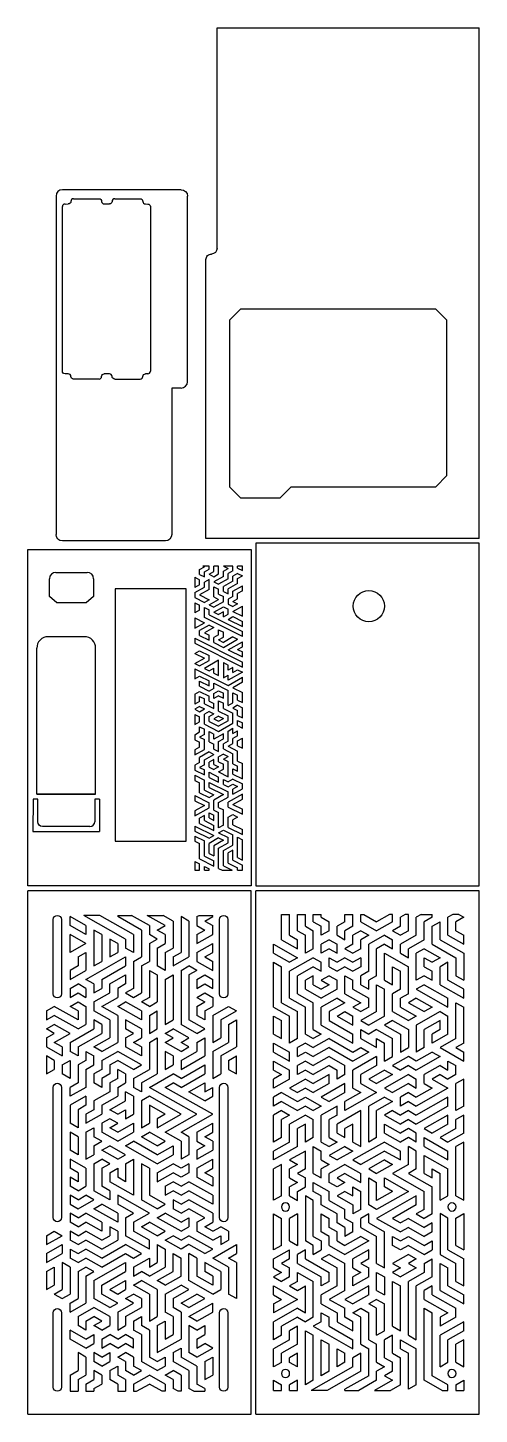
# Model space of a CAD drawing. Header units: millimetres. Extents: x 0 to 285, y 0 to 874.
import ezdxf

# ---------------------------------------------------------------- set-up
doc = ezdxf.new("R2010")
doc.units = ezdxf.units.MM
doc.layers.get('0').update_dxf_attribs({"color": 13, "linetype": 'CONTINUOUS'})
doc.layers.add('LAID_OUT_PANELS', color=134, linetype='CONTINUOUS')

# ---------------------------------------------------------------- blocks, each defined once
blk = doc.blocks.new('GROUP_3')
at = {"layer": 'LAID_OUT_PANELS', "color": 18, "true_color": 0x000000}
for p, q in [((141, 330), (0, 330)), ((0, 0), (0, 330)), ((141, 0), (141, 330)), ((16.22, 299.11), (16.22, 315.02)), ((16.22, 315.02), (21.22, 315.02)), ((21.22, 301.94), (21.22, 315.02)), ((26.22, 304.78), (26.22, 315.02)), ((26.22, 315.02), (31.22, 315.02)), ((31.22, 307.61), (31.22, 315.02)), ((36.22, 310.44), (36.22, 315.02)), ((36.22, 315.02), (41.22, 315.02)), ((41.22, 313.28), (41.22, 315.02)), ((56.22, 310.44), (56.22, 315.02)), ((56.22, 315.02), (61.22, 315.02)), ((61.22, 307.61), (61.22, 315.02)), ((66.22, 310.44), (66.22, 315.02)), ((66.22, 315.02), (68.14, 315.02)), ((68.14, 315.02), (76.22, 310.44)), ((84.3, 315.02), (76.22, 310.44)), ((86.22, 315.02), (84.3, 315.02)), ((86.22, 310.44), (86.22, 315.02)), ((94.3, 315.02), (91.22, 313.28)), ((96.22, 315.02), (94.3, 315.02)), ((96.22, 304.78), (96.22, 315.02)), ((104.3, 315.02), (101.22, 313.28)), ((104.3, 315.02), (111.22, 315.02)), ((111.22, 313.28), (111.22, 315.02)), ((124.3, 315.02), (121.22, 313.28)), ((128.14, 315.02), (124.3, 315.02)), ((128.14, 315.02), (131.22, 313.28)), ((31.22, 307.61), (36.22, 304.78)), ((36.22, 310.44), (41.22, 307.61)), ((41.22, 313.28), (46.22, 310.44)), ((41.22, 301.94), (41.22, 307.61)), ((46.22, 304.78), (46.22, 310.44)), ((56.22, 310.44), (51.22, 307.61)), ((51.22, 301.94), (51.22, 307.61)), ((61.22, 307.61), (56.22, 304.78)), ((66.22, 310.44), (76.22, 304.78)), ((86.22, 310.44), (76.22, 304.78)), ((91.22, 307.61), (86.22, 304.78)), ((91.22, 307.61), (91.22, 313.28)), ((101.22, 301.94), (101.22, 313.28)), ((111.22, 313.28), (106.22, 310.44)), ((106.22, 299.11), (106.22, 310.44)), ((111.22, 307.61), (116.22, 310.44)), ((111.22, 296.28), (111.22, 307.61)), ((116.22, 299.11), (116.22, 310.44)), ((121.22, 301.94), (121.22, 313.28)), ((131.22, 313.28), (126.22, 310.44)), ((126.22, 304.78), (126.22, 310.44)), ((16.22, 299.11), (26.22, 293.44)), ((21.22, 301.94), (26.22, 299.11)), ((26.22, 304.78), (31.22, 301.94)), ((26.22, 293.44), (26.22, 299.11)), ((31.22, 290.61), (31.22, 301.94)), ((36.22, 293.44), (36.22, 304.78)), ((46.22, 304.78), (41.22, 301.94)), ((46.22, 299.11), (41.22, 296.28)), ((46.22, 299.11), (51.22, 296.28)), ((51.22, 301.94), (56.22, 299.11)), ((56.22, 299.11), (56.22, 304.78)), ((66.22, 304.78), (61.22, 301.94)), ((61.22, 296.28), (61.22, 301.94)), ((66.22, 304.78), (71.22, 301.94)), ((71.22, 301.94), (66.22, 299.11)), ((66.22, 293.44), (66.22, 299.11)), ((81.22, 301.94), (71.22, 296.28)), ((81.22, 301.94), (86.22, 299.11)), ((86.22, 304.78), (91.22, 301.94)), ((86.22, 293.44), (86.22, 299.11)), ((96.22, 304.78), (91.22, 301.94)), ((101.22, 301.94), (91.22, 296.28)), ((106.22, 299.11), (96.22, 293.44)), ((116.22, 299.11), (131.22, 290.61)), ((121.22, 301.94), (131.22, 296.28)), ((126.22, 304.78), (131.22, 301.94)), ((131.22, 296.28), (131.22, 301.94)), ((11.22, 290.61), (11.22, 296.28)), ((11.22, 296.28), (26.22, 287.78)), ((11.22, 290.61), (21.22, 284.94)), ((36.22, 293.44), (31.22, 290.61)), ((41.22, 290.61), (41.22, 296.28)), ((46.22, 293.44), (41.22, 290.61)), ((46.22, 293.44), (51.22, 290.61)), ((51.22, 290.61), (51.22, 296.28)), ((61.22, 296.28), (56.22, 293.44)), ((56.22, 293.44), (61.22, 290.61)), ((66.22, 293.44), (61.22, 290.61)), ((71.22, 279.28), (71.22, 296.28)), ((81.22, 296.28), (76.22, 293.44)), ((76.22, 276.44), (76.22, 293.44)), ((81.22, 296.28), (86.22, 293.44)), ((81.22, 290.61), (96.22, 282.11)), ((81.22, 273.61), (81.22, 290.61)), ((91.22, 290.61), (91.22, 296.28)), ((91.22, 290.61), (96.22, 287.78)), ((96.22, 287.78), (96.22, 293.44)), ((106.22, 293.44), (101.22, 290.61)), ((101.22, 273.61), (101.22, 290.61)), ((106.22, 293.44), (116.22, 287.78)), ((111.22, 296.28), (126.22, 287.78)), ((131.22, 290.61), (131.22, 273.61)), ((11.22, 284.94), (16.22, 282.11)), ((11.22, 256.61), (11.22, 284.94)), ((16.22, 259.44), (16.22, 282.11)), ((36.22, 287.78), (21.22, 279.28)), ((26.22, 287.78), (21.22, 284.94)), ((36.22, 282.11), (26.22, 276.44)), ((36.22, 287.78), (41.22, 284.94)), ((36.22, 282.11), (41.22, 279.28)), ((41.22, 279.28), (41.22, 284.94)), ((46.22, 282.11), (46.22, 287.78)), ((46.22, 287.78), (51.22, 284.94)), ((46.22, 282.11), (51.22, 279.28)), ((56.22, 287.78), (51.22, 284.94)), ((56.22, 282.11), (51.22, 279.28)), ((56.22, 287.78), (61.22, 284.94)), ((56.22, 282.11), (61.22, 279.28)), ((66.22, 287.78), (61.22, 284.94)), ((66.22, 282.11), (61.22, 279.28)), ((66.22, 287.78), (66.22, 282.11)), ((86.22, 282.11), (91.22, 279.28)), ((86.22, 270.78), (86.22, 282.11)), ((96.22, 265.11), (96.22, 282.11)), ((106.22, 282.11), (106.22, 287.78)), ((106.22, 287.78), (111.22, 284.94)), ((106.22, 282.11), (111.22, 279.28)), ((116.22, 287.78), (111.22, 284.94)), ((121.22, 284.94), (116.22, 282.11)), ((116.22, 270.78), (116.22, 282.11)), ((121.22, 273.61), (121.22, 284.94)), ((126.22, 287.78), (126.22, 276.44)), ((21.22, 262.28), (21.22, 279.28)), ((26.22, 265.11), (26.22, 276.44)), ((36.22, 276.44), (31.22, 273.61)), ((31.22, 267.94), (31.22, 273.61)), ((36.22, 270.78), (36.22, 276.44)), ((46.22, 276.44), (41.22, 273.61)), ((41.22, 273.61), (46.22, 270.78)), ((46.22, 276.44), (51.22, 273.61)), ((51.22, 267.94), (51.22, 273.61)), ((56.22, 276.44), (61.22, 273.61)), ((56.22, 265.11), (56.22, 276.44)), ((61.22, 267.94), (61.22, 273.61)), ((71.22, 279.28), (66.22, 276.44)), ((66.22, 270.78), (66.22, 276.44)), ((76.22, 276.44), (71.22, 273.61)), ((71.22, 267.94), (71.22, 273.61)), ((81.22, 273.61), (86.22, 270.78)), ((91.22, 267.94), (91.22, 279.28)), ((106.22, 276.44), (101.22, 273.61)), ((106.22, 276.44), (111.22, 273.61)), ((111.22, 273.61), (111.22, 279.28)), ((131.22, 267.94), (121.22, 273.61)), ((126.22, 276.44), (131.22, 273.61)), ((21.22, 262.28), (31.22, 256.61)), ((26.22, 265.11), (36.22, 259.44)), ((31.22, 267.94), (41.22, 262.28)), ((36.22, 270.78), (41.22, 267.94)), ((46.22, 270.78), (41.22, 267.94)), ((51.22, 267.94), (41.22, 262.28)), ((51.22, 262.28), (41.22, 256.61)), ((51.22, 262.28), (56.22, 259.44)), ((56.22, 265.11), (66.22, 259.44)), ((61.22, 267.94), (71.22, 262.28)), ((66.22, 270.78), (71.22, 267.94)), ((71.22, 256.61), (71.22, 262.28)), ((76.22, 253.78), (76.22, 270.78)), ((76.22, 270.78), (81.22, 267.94)), ((81.22, 250.94), (81.22, 267.94)), ((91.22, 267.94), (86.22, 265.11)), ((86.22, 253.78), (86.22, 265.11)), ((96.22, 265.11), (91.22, 262.28)), ((91.22, 256.61), (91.22, 262.28)), ((101.22, 262.28), (96.22, 259.44)), ((106.22, 270.78), (101.22, 267.94)), ((101.22, 267.94), (121.22, 256.61)), ((101.22, 262.28), (111.22, 256.61)), ((106.22, 270.78), (121.22, 262.28)), ((116.22, 270.78), (131.22, 262.28)), ((121.22, 256.61), (121.22, 262.28)), ((131.22, 262.28), (131.22, 267.94)), ((11.22, 256.61), (21.22, 250.94)), ((16.22, 259.44), (26.22, 253.78)), ((26.22, 236.78), (26.22, 253.78)), ((31.22, 239.61), (31.22, 256.61)), ((36.22, 242.44), (36.22, 259.44)), ((41.22, 245.28), (41.22, 256.61)), ((56.22, 259.44), (46.22, 253.78)), ((46.22, 253.78), (46.22, 248.11)), ((51.22, 250.94), (56.22, 253.78)), ((56.22, 253.78), (61.22, 250.94)), ((66.22, 259.44), (61.22, 256.61)), ((61.22, 256.61), (66.22, 253.78)), ((71.22, 256.61), (66.22, 253.78)), ((76.22, 253.78), (66.22, 248.11)), ((86.22, 253.78), (96.22, 248.11)), ((91.22, 256.61), (101.22, 250.94)), ((96.22, 259.44), (106.22, 253.78)), ((116.22, 253.78), (101.22, 245.28)), ((111.22, 256.61), (106.22, 253.78)), ((116.22, 253.78), (121.22, 250.94)), ((126.22, 259.44), (131.22, 256.61)), ((126.22, 236.78), (126.22, 259.44)), ((131.22, 233.94), (131.22, 256.61)), ((11.22, 250.94), (16.22, 248.11)), ((11.22, 239.61), (11.22, 250.94)), ((16.22, 236.78), (16.22, 248.11)), ((21.22, 233.94), (21.22, 250.94)), ((41.22, 245.28), (61.22, 233.94)), ((46.22, 248.11), (61.22, 239.61)), ((51.22, 250.94), (61.22, 245.28)), ((61.22, 245.28), (61.22, 250.94)), ((66.22, 248.11), (71.22, 245.28)), ((81.22, 250.94), (71.22, 245.28)), ((86.22, 248.11), (81.22, 245.28)), ((81.22, 245.28), (91.22, 239.61)), ((86.22, 248.11), (96.22, 242.44)), ((101.22, 250.94), (96.22, 248.11)), ((101.22, 245.28), (101.22, 228.28)), ((116.22, 248.11), (106.22, 242.44)), ((116.22, 242.44), (116.22, 248.11)), ((121.22, 239.61), (121.22, 250.94)), ((11.22, 239.61), (16.22, 236.78)), ((26.22, 236.78), (21.22, 233.94)), ((31.22, 239.61), (36.22, 236.78)), ((36.22, 242.44), (41.22, 239.61)), ((41.22, 239.61), (36.22, 236.78)), ((46.22, 236.78), (36.22, 231.11)), ((46.22, 236.78), (61.22, 228.28)), ((61.22, 233.94), (61.22, 239.61)), ((66.22, 236.78), (66.22, 242.44)), ((66.22, 242.44), (71.22, 239.61)), ((66.22, 236.78), (76.22, 231.11)), ((76.22, 242.44), (71.22, 239.61)), ((76.22, 242.44), (86.22, 236.78)), ((76.22, 231.11), (76.22, 236.78)), ((76.22, 236.78), (81.22, 233.94)), ((86.22, 225.44), (86.22, 236.78)), ((91.22, 239.61), (91.22, 228.28)), ((96.22, 242.44), (96.22, 231.11)), ((106.22, 231.11), (106.22, 242.44)), ((116.22, 242.44), (111.22, 239.61)), ((121.22, 239.61), (111.22, 233.94)), ((111.22, 233.94), (111.22, 239.61)), ((126.22, 236.78), (116.22, 231.11)), ((11.22, 233.94), (21.22, 228.28)), ((11.22, 228.28), (11.22, 233.94)), ((11.22, 228.28), (21.22, 222.61)), ((21.22, 222.61), (21.22, 228.28)), ((31.22, 233.94), (26.22, 231.11)), ((26.22, 225.44), (26.22, 231.11)), ((26.22, 225.44), (31.22, 228.28)), ((31.22, 233.94), (36.22, 231.11)), ((31.22, 228.28), (36.22, 225.44)), ((46.22, 231.11), (36.22, 225.44)), ((46.22, 231.11), (61.22, 222.61)), ((61.22, 228.28), (66.22, 231.11)), ((71.22, 228.28), (61.22, 222.61)), ((66.22, 231.11), (71.22, 228.28)), ((81.22, 222.61), (81.22, 233.94)), ((91.22, 228.28), (96.22, 231.11)), ((106.22, 231.11), (101.22, 228.28)), ((111.22, 228.28), (101.22, 222.61)), ((111.22, 228.28), (116.22, 225.44)), ((116.22, 231.11), (131.22, 222.61)), ((131.22, 233.94), (126.22, 231.11)), ((126.22, 231.11), (131.22, 228.28)), ((131.22, 222.61), (131.22, 228.28)), ((11.22, 216.94), (11.22, 222.61)), ((11.22, 222.61), (21.22, 216.94)), ((31.22, 222.61), (26.22, 219.78)), ((26.22, 214.11), (26.22, 219.78)), ((31.22, 222.61), (36.22, 219.78)), ((46.22, 225.44), (36.22, 219.78)), ((46.22, 219.78), (36.22, 214.11)), ((46.22, 225.44), (56.22, 219.78)), ((46.22, 219.78), (51.22, 216.94)), ((56.22, 214.11), (56.22, 219.78)), ((76.22, 225.44), (61.22, 216.94)), ((76.22, 219.78), (66.22, 214.11)), ((76.22, 225.44), (76.22, 219.78)), ((81.22, 222.61), (86.22, 225.44)), ((96.22, 225.44), (86.22, 219.78)), ((86.22, 219.78), (91.22, 216.94)), ((96.22, 219.78), (91.22, 216.94)), ((101.22, 222.61), (96.22, 225.44)), ((96.22, 219.78), (101.22, 216.94)), ((116.22, 225.44), (101.22, 216.94)), ((116.22, 219.78), (106.22, 214.11)), ((116.22, 219.78), (121.22, 216.94)), ((121.22, 216.94), (121.22, 222.61)), ((121.22, 222.61), (126.22, 219.78)), ((126.22, 214.11), (126.22, 219.78)), ((11.22, 216.94), (16.22, 214.11)), ((16.22, 214.11), (11.22, 211.28)), ((21.22, 211.28), (11.22, 205.61)), ((11.22, 205.61), (11.22, 211.28)), ((21.22, 211.28), (21.22, 216.94)), ((31.22, 211.28), (21.22, 205.61)), ((31.22, 216.94), (26.22, 214.11)), ((31.22, 216.94), (36.22, 214.11)), ((31.22, 211.28), (36.22, 208.44)), ((46.22, 214.11), (36.22, 208.44)), ((46.22, 208.44), (46.22, 214.11)), ((51.22, 211.28), (51.22, 216.94)), ((56.22, 214.11), (51.22, 211.28)), ((61.22, 205.61), (61.22, 216.94)), ((66.22, 208.44), (66.22, 214.11)), ((81.22, 216.94), (71.22, 211.28)), ((71.22, 211.28), (76.22, 208.44)), ((86.22, 214.11), (76.22, 208.44)), ((81.22, 216.94), (86.22, 214.11)), ((96.22, 214.11), (81.22, 205.61)), ((96.22, 214.11), (101.22, 211.28)), ((101.22, 205.61), (101.22, 211.28)), ((106.22, 208.44), (106.22, 214.11)), ((116.22, 214.11), (111.22, 211.28)), ((111.22, 211.28), (121.22, 205.61)), ((116.22, 214.11), (121.22, 211.28)), ((126.22, 214.11), (121.22, 211.28)), ((131.22, 211.28), (126.22, 208.44)), ((131.22, 194.28), (131.22, 211.28)), ((16.22, 202.78), (11.22, 199.94)), ((16.22, 202.78), (26.22, 197.11)), ((21.22, 205.61), (26.22, 202.78)), ((31.22, 205.61), (26.22, 202.78)), ((31.22, 205.61), (36.22, 202.78)), ((46.22, 208.44), (36.22, 202.78)), ((56.22, 208.44), (41.22, 199.94)), ((56.22, 202.78), (46.22, 197.11)), ((56.22, 202.78), (56.22, 208.44)), ((76.22, 202.78), (56.22, 191.44)), ((66.22, 202.78), (56.22, 197.11)), ((61.22, 205.61), (66.22, 202.78)), ((66.22, 208.44), (76.22, 202.78)), ((81.22, 205.61), (86.22, 202.78)), ((96.22, 208.44), (86.22, 202.78)), ((96.22, 202.78), (91.22, 199.94)), ((96.22, 208.44), (101.22, 205.61)), ((96.22, 202.78), (101.22, 199.94)), ((111.22, 205.61), (101.22, 199.94)), ((121.22, 205.61), (101.22, 194.28)), ((106.22, 208.44), (111.22, 205.61)), ((126.22, 191.44), (126.22, 208.44)), ((11.22, 194.28), (11.22, 199.94)), ((16.22, 197.11), (11.22, 194.28)), ((16.22, 197.11), (26.22, 191.44)), ((26.22, 197.11), (31.22, 199.94)), ((31.22, 194.28), (26.22, 191.44)), ((31.22, 199.94), (41.22, 194.28)), ((31.22, 194.28), (36.22, 191.44)), ((41.22, 194.28), (36.22, 191.44)), ((41.22, 199.94), (46.22, 197.11)), ((51.22, 194.28), (41.22, 188.61)), ((51.22, 188.61), (51.22, 194.28)), ((56.22, 191.44), (56.22, 197.11)), ((81.22, 199.94), (71.22, 194.28)), ((71.22, 171.61), (71.22, 194.28)), ((86.22, 197.11), (76.22, 191.44)), ((81.22, 199.94), (86.22, 197.11)), ((91.22, 194.28), (91.22, 199.94)), ((96.22, 197.11), (91.22, 194.28)), ((96.22, 197.11), (101.22, 194.28)), ((121.22, 199.94), (101.22, 188.61)), ((121.22, 194.28), (101.22, 182.94)), ((121.22, 194.28), (121.22, 199.94)), ((131.22, 194.28), (126.22, 191.44)), ((16.22, 191.44), (11.22, 188.61)), ((11.22, 171.61), (11.22, 188.61)), ((16.22, 191.44), (21.22, 188.61)), ((21.22, 188.61), (16.22, 185.78)), ((16.22, 174.44), (16.22, 185.78)), ((31.22, 188.61), (21.22, 182.94)), ((31.22, 188.61), (36.22, 185.78)), ((36.22, 174.44), (36.22, 185.78)), ((41.22, 171.61), (41.22, 188.61)), ((51.22, 188.61), (46.22, 185.78)), ((46.22, 174.44), (46.22, 185.78)), ((66.22, 191.44), (51.22, 182.94)), ((66.22, 168.78), (66.22, 191.44)), ((76.22, 174.44), (76.22, 191.44)), ((86.22, 191.44), (81.22, 188.61)), ((81.22, 188.61), (91.22, 182.94)), ((86.22, 191.44), (91.22, 188.61)), ((96.22, 191.44), (91.22, 188.61)), ((96.22, 185.78), (91.22, 182.94)), ((96.22, 191.44), (101.22, 188.61)), ((96.22, 185.78), (101.22, 182.94)), ((121.22, 188.61), (106.22, 180.11)), ((121.22, 182.94), (121.22, 188.61)), ((131.22, 188.61), (126.22, 185.78)), ((126.22, 180.11), (126.22, 185.78)), ((131.22, 177.28), (131.22, 188.61)), ((21.22, 171.61), (21.22, 182.94)), ((31.22, 182.94), (26.22, 180.11)), ((26.22, 168.78), (26.22, 180.11)), ((31.22, 171.61), (31.22, 182.94)), ((51.22, 177.28), (51.22, 182.94)), ((51.22, 177.28), (56.22, 174.44)), ((61.22, 182.94), (56.22, 180.11)), ((56.22, 174.44), (56.22, 180.11)), ((61.22, 171.61), (61.22, 182.94)), ((81.22, 177.28), (81.22, 182.94)), ((81.22, 182.94), (91.22, 177.28)), ((81.22, 177.28), (91.22, 171.61)), ((96.22, 180.11), (91.22, 177.28)), ((101.22, 177.28), (96.22, 180.11)), ((101.22, 171.61), (101.22, 177.28)), ((106.22, 180.11), (111.22, 177.28)), ((121.22, 182.94), (111.22, 177.28)), ((126.22, 180.11), (116.22, 174.44)), ((131.22, 177.28), (121.22, 171.61)), ((16.22, 174.44), (11.22, 171.61)), ((21.22, 171.61), (11.22, 165.94)), ((26.22, 168.78), (11.22, 160.28)), ((36.22, 174.44), (31.22, 171.61)), ((36.22, 168.78), (41.22, 165.94)), ((36.22, 151.78), (36.22, 168.78)), ((41.22, 171.61), (46.22, 168.78)), ((46.22, 174.44), (51.22, 171.61)), ((51.22, 171.61), (46.22, 168.78)), ((56.22, 168.78), (46.22, 163.11)), ((56.22, 168.78), (61.22, 165.94)), ((61.22, 171.61), (66.22, 168.78)), ((81.22, 171.61), (61.22, 160.28)), ((76.22, 174.44), (71.22, 171.61)), ((81.22, 171.61), (91.22, 165.94)), ((96.22, 174.44), (91.22, 171.61)), ((101.22, 171.61), (96.22, 174.44)), ((96.22, 157.44), (96.22, 168.78)), ((101.22, 165.94), (96.22, 168.78)), ((106.22, 174.44), (121.22, 165.94)), ((106.22, 168.78), (106.22, 174.44)), ((106.22, 168.78), (121.22, 160.28)), ((116.22, 174.44), (121.22, 171.61)), ((131.22, 171.61), (126.22, 168.78)), ((126.22, 137.78), (126.22, 168.78)), ((131.22, 134.94), (131.22, 171.61)), ((11.22, 160.28), (11.22, 165.94)), ((16.22, 157.44), (11.22, 154.61)), ((16.22, 137.71), (16.22, 157.44)), ((31.22, 165.94), (21.22, 160.28)), ((21.22, 160.28), (26.22, 157.44)), ((26.22, 157.44), (21.22, 154.61)), ((31.22, 154.61), (31.22, 165.94)), ((41.22, 160.28), (41.22, 165.94)), ((41.22, 160.28), (46.22, 157.44)), ((46.22, 157.44), (41.22, 154.61)), ((46.22, 163.11), (51.22, 160.28)), ((56.22, 157.44), (46.22, 151.78)), ((61.22, 165.94), (51.22, 160.28)), ((56.22, 157.44), (66.22, 151.78)), ((61.22, 160.28), (66.22, 157.44)), ((81.22, 165.94), (66.22, 157.44)), ((81.22, 160.28), (71.22, 154.61)), ((86.22, 157.44), (76.22, 151.78)), ((81.22, 165.94), (91.22, 160.28)), ((81.22, 160.28), (86.22, 157.44)), ((96.22, 157.44), (86.22, 151.78)), ((91.22, 160.28), (91.22, 165.94)), ((101.22, 154.61), (101.22, 165.94)), ((106.22, 151.78), (106.22, 163.11)), ((106.22, 163.11), (121.22, 154.61)), ((121.22, 160.28), (121.22, 165.94)), ((11.22, 134.9), (11.22, 154.61)), ((21.22, 148.94), (21.22, 154.61)), ((21.22, 148.94), (26.22, 146.11)), ((31.22, 154.61), (26.22, 151.78)), ((26.22, 151.78), (31.22, 148.94)), ((31.22, 143.28), (31.22, 148.94)), ((36.22, 151.78), (41.22, 148.94)), ((41.22, 148.94), (41.22, 154.61)), ((46.22, 146.11), (46.22, 151.78)), ((56.22, 151.78), (51.22, 148.94)), ((51.22, 148.94), (56.22, 146.11)), ((56.22, 151.78), (66.22, 146.11)), ((66.22, 146.11), (66.22, 151.78)), ((71.22, 154.61), (76.22, 151.78)), ((71.22, 131.94), (71.22, 148.94)), ((71.22, 148.94), (76.22, 146.11)), ((81.22, 148.94), (96.22, 140.44)), ((81.22, 143.28), (81.22, 148.94)), ((86.22, 151.78), (106.22, 140.44)), ((101.22, 154.61), (96.22, 151.78)), ((96.22, 151.78), (111.22, 143.28)), ((106.22, 151.78), (111.22, 148.94)), ((111.22, 154.61), (116.22, 151.78)), ((111.22, 148.94), (111.22, 154.61)), ((116.22, 134.94), (116.22, 151.78)), ((121.22, 137.78), (121.22, 154.61)), ((26.22, 146.11), (21.22, 143.28)), ((21.22, 137.61), (21.22, 143.28)), ((26.22, 140.44), (31.22, 143.28)), ((26.22, 134.78), (26.22, 140.44)), ((36.22, 140.44), (36.22, 146.11)), ((36.22, 146.11), (46.22, 140.44)), ((41.22, 137.61), (36.22, 140.44)), ((51.22, 143.28), (46.22, 146.11)), ((46.22, 134.78), (46.22, 140.44)), ((56.22, 146.11), (51.22, 143.28)), ((56.22, 140.44), (51.22, 137.61)), ((56.22, 140.44), (61.22, 137.61)), ((61.22, 143.28), (66.22, 140.44)), ((61.22, 137.61), (61.22, 143.28)), ((66.22, 129.11), (66.22, 140.44)), ((76.22, 134.78), (76.22, 146.11)), ((86.22, 140.44), (76.22, 134.78)), ((96.22, 140.44), (76.22, 129.11)), ((86.22, 140.44), (81.22, 143.28)), ((106.22, 129.11), (106.22, 140.44)), ((111.22, 126.28), (111.22, 143.28)), ((16.22, 137.71), (11.22, 134.9)), ((21.22, 137.61), (26.22, 134.78)), ((31.22, 137.61), (31.22, 109.28)), ((36.22, 134.78), (31.22, 137.61)), ((36.22, 112.11), (36.22, 134.78)), ((41.22, 131.94), (41.22, 137.61)), ((51.22, 126.28), (41.22, 131.94)), ((46.22, 134.78), (56.22, 129.11)), ((51.22, 137.61), (61.22, 131.94)), ((61.22, 131.94), (61.22, 126.28)), ((76.22, 129.11), (71.22, 131.94)), ((101.22, 137.61), (76.22, 123.44)), ((101.22, 131.94), (86.22, 123.44)), ((101.22, 131.94), (101.22, 137.61)), ((116.22, 134.94), (121.22, 137.78)), ((126.22, 137.78), (131.22, 134.94)), ((11.22, 126.28), (16.22, 123.44)), ((11.22, 103.61), (11.22, 126.28)), ((16.22, 106.44), (16.22, 123.44)), ((26.22, 126.28), (21.22, 123.44)), ((21.22, 109.28), (21.22, 123.44)), ((26.22, 126.28), (26.22, 106.44)), ((41.22, 114.94), (41.22, 126.28)), ((41.22, 126.28), (46.22, 123.44)), ((46.22, 117.78), (46.22, 123.44)), ((51.22, 120.61), (51.22, 126.28)), ((56.22, 123.44), (56.22, 129.11)), ((56.22, 123.44), (61.22, 120.61)), ((66.22, 129.11), (61.22, 126.28)), ((71.22, 126.28), (66.22, 123.44)), ((66.22, 117.78), (66.22, 123.44)), ((71.22, 120.61), (71.22, 126.28)), ((76.22, 123.44), (91.22, 114.94)), ((86.22, 123.44), (91.22, 120.61)), ((96.22, 123.44), (91.22, 120.61)), ((96.22, 123.44), (106.22, 117.78)), ((106.22, 129.11), (101.22, 126.28)), ((101.22, 126.28), (106.22, 123.44)), ((111.22, 126.28), (106.22, 123.44)), ((116.22, 126.45), (116.22, 100.78)), ((121.22, 123.61), (116.22, 126.45)), ((121.22, 103.61), (121.22, 123.61)), ((126.22, 123.61), (131.22, 126.45)), ((126.22, 106.44), (126.22, 123.61)), ((131.22, 126.45), (131.22, 103.61)), ((46.22, 112.11), (41.22, 114.94)), ((51.22, 114.94), (46.22, 117.78)), ((56.22, 117.78), (51.22, 120.61)), ((51.22, 109.28), (51.22, 114.94)), ((56.22, 117.78), (56.22, 112.11)), ((61.22, 114.94), (56.22, 112.11)), ((61.22, 114.94), (61.22, 120.61)), ((66.22, 117.78), (76.22, 112.11)), ((71.22, 120.61), (81.22, 114.94)), ((81.22, 92.28), (81.22, 114.94)), ((96.22, 117.78), (91.22, 114.94)), ((96.22, 117.78), (106.22, 112.11)), ((111.22, 120.61), (106.22, 117.78)), ((111.22, 114.94), (106.22, 112.11)), ((111.22, 114.94), (111.22, 120.61)), ((16.22, 106.44), (11.22, 103.61)), ((21.22, 109.28), (26.22, 106.44)), ((36.22, 106.44), (31.22, 109.28)), ((36.22, 112.11), (41.22, 109.28)), ((36.22, 100.78), (36.22, 106.44)), ((41.22, 109.28), (41.22, 103.61)), ((46.22, 106.44), (46.22, 112.11)), ((46.22, 106.44), (56.22, 100.78)), ((51.22, 109.28), (56.22, 106.44)), ((66.22, 112.11), (56.22, 106.44)), ((71.22, 109.28), (56.22, 100.78)), ((66.22, 112.11), (71.22, 109.28)), ((76.22, 95.11), (76.22, 112.11)), ((86.22, 106.44), (86.22, 112.11)), ((86.22, 112.11), (91.22, 109.28)), ((91.22, 103.61), (86.22, 106.44)), ((91.22, 109.28), (96.22, 112.11)), ((96.22, 106.44), (91.22, 103.61)), ((96.22, 112.11), (106.22, 106.44)), ((96.22, 106.44), (106.22, 100.78)), ((106.22, 106.44), (111.22, 109.28)), ((111.22, 109.28), (111.22, 103.61)), ((126.22, 106.44), (131.22, 103.61)), ((11.22, 97.94), (21.22, 103.61)), ((11.22, 92.28), (11.22, 97.94)), ((21.22, 97.94), (16.22, 95.11)), ((21.22, 97.94), (21.22, 103.61)), ((31.22, 103.61), (26.22, 100.78)), ((26.22, 95.11), (26.22, 100.78)), ((31.22, 97.94), (31.22, 103.61)), ((31.22, 97.94), (46.22, 89.44)), ((36.22, 100.78), (41.22, 103.61)), ((46.22, 100.78), (41.22, 97.94)), ((41.22, 97.94), (51.22, 92.28)), ((46.22, 100.78), (56.22, 95.11)), ((71.22, 103.61), (61.22, 97.94)), ((61.22, 92.28), (61.22, 97.94)), ((71.22, 97.94), (66.22, 95.11)), ((71.22, 97.94), (71.22, 103.61)), ((96.22, 100.78), (86.22, 95.11)), ((96.22, 100.78), (101.22, 97.94)), ((101.22, 97.94), (96.22, 95.11)), ((106.22, 100.78), (111.22, 103.61)), ((106.22, 95.11), (111.22, 97.94)), ((111.22, 86.61), (111.22, 97.94)), ((116.22, 100.78), (126.22, 95.11)), ((121.22, 103.61), (131.22, 97.94)), ((131.22, 80.94), (131.22, 97.94)), ((11.22, 92.28), (16.22, 89.44)), ((16.22, 89.44), (11.22, 86.61)), ((16.22, 95.11), (21.22, 92.28)), ((21.22, 86.61), (21.22, 92.28)), ((26.22, 95.11), (41.22, 86.61)), ((26.22, 89.44), (36.22, 83.78)), ((26.22, 83.78), (26.22, 89.44)), ((46.22, 83.78), (46.22, 89.44)), ((51.22, 80.94), (51.22, 92.28)), ((56.22, 78.11), (56.22, 95.11)), ((61.22, 92.28), (66.22, 89.44)), ((66.22, 89.44), (61.22, 86.61)), ((66.22, 95.11), (71.22, 92.28)), ((71.22, 86.61), (71.22, 92.28)), ((76.22, 95.11), (81.22, 92.28)), ((76.22, 89.44), (81.22, 86.61)), ((76.22, 78.11), (76.22, 89.44)), ((86.22, 95.11), (91.22, 92.28)), ((91.22, 92.28), (86.22, 89.44)), ((86.22, 89.44), (91.22, 86.61)), ((101.22, 92.28), (91.22, 86.61)), ((96.22, 95.11), (101.22, 92.28)), ((106.22, 89.44), (96.22, 83.78)), ((106.22, 95.11), (106.22, 89.44)), ((116.22, 95.11), (121.22, 92.28)), ((116.22, 78.11), (116.22, 95.11)), ((121.22, 80.94), (121.22, 92.28)), ((126.22, 83.78), (126.22, 95.11)), ((11.22, 86.61), (16.22, 83.78)), ((11.22, 75.28), (11.22, 80.94)), ((11.22, 80.94), (26.22, 72.44)), ((21.22, 86.61), (16.22, 83.78)), ((26.22, 83.78), (21.22, 80.94)), ((21.22, 80.94), (26.22, 78.11)), ((26.22, 78.11), (31.22, 80.94)), ((31.22, 63.94), (31.22, 80.94)), ((36.22, 61.11), (36.22, 83.78)), ((41.22, 80.94), (41.22, 86.61)), ((46.22, 83.78), (41.22, 80.94)), ((51.22, 80.94), (41.22, 75.28)), ((71.22, 80.94), (56.22, 72.44)), ((61.22, 80.94), (61.22, 86.61)), ((71.22, 86.61), (61.22, 80.94)), ((71.22, 75.28), (71.22, 80.94)), ((81.22, 86.61), (81.22, 75.28)), ((86.22, 83.78), (91.22, 80.94)), ((86.22, 55.44), (86.22, 83.78)), ((91.22, 52.61), (91.22, 80.94)), ((96.22, 49.78), (96.22, 83.78)), ((111.22, 86.61), (101.22, 80.94)), ((101.22, 46.94), (101.22, 80.94)), ((111.22, 80.94), (106.22, 78.11)), ((111.22, 75.28), (111.22, 80.94)), ((121.22, 80.94), (131.22, 75.28)), ((126.22, 83.78), (131.22, 80.94)), ((11.22, 75.28), (16.22, 72.44)), ((11.22, 69.61), (16.22, 72.44)), ((26.22, 72.44), (11.22, 63.94)), ((41.22, 69.61), (41.22, 75.28)), ((56.22, 78.11), (46.22, 72.44)), ((46.22, 72.44), (56.22, 66.78)), ((56.22, 72.44), (61.22, 69.61)), ((71.22, 75.28), (61.22, 69.61)), ((76.22, 72.44), (71.22, 69.61)), ((76.22, 78.11), (81.22, 75.28)), ((76.22, 72.44), (81.22, 69.61)), ((106.22, 72.44), (106.22, 78.11)), ((106.22, 72.44), (121.22, 63.94)), ((111.22, 75.28), (126.22, 66.78)), ((116.22, 78.11), (131.22, 69.61)), ((131.22, 69.61), (131.22, 75.28)), ((11.22, 69.61), (11.22, 63.94)), ((26.22, 66.78), (11.22, 58.28)), ((26.22, 66.78), (31.22, 63.94)), ((41.22, 69.61), (51.22, 63.94)), ((41.22, 63.94), (46.22, 61.11)), ((41.22, 58.28), (41.22, 63.94)), ((51.22, 63.94), (51.22, 58.28)), ((56.22, 61.11), (56.22, 66.78)), ((61.22, 63.94), (66.22, 66.78)), ((66.22, 61.11), (61.22, 63.94)), ((66.22, 66.78), (71.22, 63.94)), ((76.22, 66.78), (71.22, 69.61)), ((71.22, 46.94), (71.22, 63.94)), ((76.22, 49.78), (76.22, 66.78)), ((81.22, 52.61), (81.22, 69.61)), ((106.21, 21.44), (106.22, 66.78)), ((106.22, 66.78), (111.22, 63.94)), ((111.22, 24.28), (111.22, 63.94)), ((121.22, 63.94), (116.22, 61.11)), ((126.22, 61.11), (126.22, 66.78)), ((11.22, 46.94), (11.22, 58.28)), ((26.22, 61.11), (16.22, 55.44)), ((16.22, 49.78), (16.22, 55.44)), ((26.22, 55.44), (21.22, 52.61)), ((21.22, 46.94), (21.22, 52.61)), ((26.22, 61.11), (31.22, 58.28)), ((26.22, 44.11), (26.22, 55.44)), ((36.22, 61.11), (31.22, 58.28)), ((31.22, 52.61), (36.22, 49.78)), ((31.22, 18.61), (31.22, 52.61)), ((41.22, 58.28), (36.22, 55.44)), ((36.22, 55.44), (61.22, 41.28)), ((46.22, 55.44), (46.22, 61.11)), ((46.22, 55.44), (61.22, 46.94)), ((51.22, 58.28), (61.22, 52.61)), ((61.22, 58.28), (56.22, 61.11)), ((61.22, 52.61), (61.22, 58.28)), ((66.22, 44.11), (66.22, 61.11)), ((76.22, 49.78), (81.22, 52.61)), ((86.22, 55.44), (91.22, 52.61)), ((126.22, 61.11), (116.22, 55.44)), ((116.22, 61.11), (116.22, 55.44)), ((131.22, 58.28), (116.22, 49.78)), ((131.22, 52.61), (121.22, 46.94)), ((131.22, 52.61), (131.22, 58.28)), ((16.22, 49.78), (11.22, 46.94)), ((21.22, 46.94), (11.22, 41.28)), ((26.22, 44.11), (16.22, 38.44)), ((36.22, 21.44), (36.22, 49.78)), ((41.22, 46.94), (46.22, 44.11)), ((41.22, 24.28), (41.22, 46.94)), ((46.22, 27.11), (46.22, 44.11)), ((61.22, 41.28), (61.22, 46.94)), ((66.22, 44.11), (71.22, 41.28)), ((71.22, 46.94), (76.22, 44.11)), ((76.22, 32.78), (76.22, 44.11)), ((86.22, 49.78), (81.22, 46.94)), ((81.22, 35.61), (81.22, 46.94)), ((86.22, 38.44), (86.22, 49.78)), ((91.22, 46.94), (101.22, 41.28)), ((91.22, 41.28), (91.22, 46.94)), ((96.22, 49.78), (101.22, 46.94)), ((116.22, 29.94), (116.22, 49.78)), ((121.22, 32.78), (121.22, 46.94)), ((131.22, 46.94), (126.22, 44.11)), ((126.22, 32.78), (126.22, 44.11)), ((131.22, 29.94), (131.22, 46.94)), ((11.22, 29.87), (11.22, 41.28)), ((16.22, 32.71), (16.22, 38.44)), ((26.22, 38.44), (21.22, 35.61)), ((21.22, 32.71), (21.22, 35.61)), ((26.22, 29.87), (26.22, 38.44)), ((51.22, 41.28), (56.22, 38.44)), ((51.22, 29.94), (51.22, 41.28)), ((56.22, 32.78), (56.22, 38.44)), ((66.22, 38.44), (61.22, 35.61)), ((61.22, 29.94), (61.22, 35.61)), ((66.22, 27.11), (66.22, 38.44)), ((71.22, 24.28), (71.22, 41.28)), ((81.22, 35.61), (86.22, 32.78)), ((86.22, 38.44), (91.22, 35.61)), ((91.22, 41.28), (96.22, 38.44)), ((91.22, 18.61), (91.22, 35.61)), ((96.22, 15.78), (96.22, 38.44)), ((101.22, 18.61), (101.22, 41.28)), ((16.22, 32.71), (11.22, 29.87)), ((26.22, 29.87), (21.22, 32.71)), ((61.22, 29.94), (34.89, 15.02)), ((46.22, 27.11), (41.22, 24.28)), ((66.22, 27.11), (44.89, 15.02)), ((56.22, 32.78), (51.22, 29.94)), ((76.22, 32.78), (81.22, 29.94)), ((81.22, 29.94), (76.22, 27.11)), ((76.22, 21.44), (76.22, 27.11)), ((86.22, 27.11), (81.22, 24.28)), ((86.22, 27.11), (86.22, 32.78)), ((116.22, 29.94), (121.22, 32.78)), ((126.22, 32.78), (131.22, 29.94)), ((11.22, 15.02), (11.22, 21.44)), ((11.22, 21.44), (16.22, 18.61)), ((16.22, 15.02), (16.22, 18.61)), ((26.22, 21.44), (21.22, 18.61)), ((21.22, 15.02), (21.22, 18.61)), ((26.22, 15.02), (26.22, 21.44)), ((36.22, 21.44), (31.22, 18.61)), ((71.22, 24.28), (56.22, 15.78)), ((76.22, 21.44), (64.89, 15.02)), ((86.22, 21.44), (74.89, 15.02)), ((81.22, 24.28), (86.22, 21.44)), ((91.22, 18.61), (84.89, 15.02)), ((101.22, 18.61), (96.22, 15.78)), ((117.55, 15.02), (106.21, 21.44)), ((121.22, 18.61), (111.22, 24.28)), ((121.22, 15.02), (121.22, 18.61)), ((126.22, 18.61), (131.22, 21.45)), ((126.22, 18.61), (126.22, 15.02)), ((131.22, 21.45), (131.22, 15.02)), ((11.22, 15.02), (16.22, 15.02)), ((21.22, 15.02), (26.22, 15.02)), ((44.89, 15.02), (34.89, 15.02)), ((56.22, 15.02), (56.22, 15.78)), ((56.22, 15.02), (64.89, 15.02)), ((74.89, 15.02), (84.89, 15.02)), ((117.55, 15.02), (121.22, 15.02)), ((126.22, 15.02), (131.22, 15.02)), ((0, 0), (141, 0))]:
    blk.add_line(p, q, dxfattribs=at)
at = {"layer": 'LAID_OUT_PANELS', "color": 18, "true_color": 0x000000, "extrusion": (-2.45418e-14, 2.45418e-14, -1)}
for centre in [(-18.72, 130.7), (-123.72, 130.7)]:
    blk.add_circle(centre, 2.59, dxfattribs=at)
at = {"layer": 'LAID_OUT_PANELS', "color": 18, "true_color": 0x000000, "extrusion": (2.32495e-15, -8.67682e-15, -1)}
blk.add_circle((-18.72, 25.7), 2.6, dxfattribs=at)
at = {"layer": 'LAID_OUT_PANELS', "color": 18, "true_color": 0x000000, "extrusion": (-1.10018e-14, 4.10592e-14, -1)}
blk.add_circle((-123.72, 25.7), 2.6, dxfattribs=at)
blk = doc.blocks.new('GROUP_4')
at = {"layer": 'LAID_OUT_PANELS', "color": 18, "true_color": 0x000000}
for p, q in [((141, 330, 0), (0, 330, 0)), ((0, 0, 0), (0, 330, 0)), ((141, 0), (141, 330, 0)), ((16.12, 265.02, 0), (16.12, 311.89, 0)), ((21.32, 311.89, 0), (21.32, 265.02, 0)), ((36.78, 308.07, 0), (26.78, 313.74, 0)), ((26.78, 308.07, 0), (26.78, 313.74, 0)), ((36.78, 302.41, 0), (26.78, 308.07, 0)), ((45.45, 314.49, 0), (35.45, 314.49, 0)), ((61.78, 299.57, 0), (35.45, 314.49, 0)), ((36.78, 308.07, 0), (36.78, 302.41, 0)), ((66.78, 302.41, 0), (45.45, 314.49, 0)), ((56.78, 314.49, 0), (65.45, 314.49, 0)), ((56.78, 314.49, 0), (56.78, 313.74, 0)), ((71.78, 305.24, 0), (56.78, 313.74, 0)), ((76.78, 308.07, 0), (65.45, 314.49, 0)), ((86.78, 308.07, 0), (75.45, 314.49, 0)), ((75.45, 314.49, 0), (85.45, 314.49, 0)), ((76.78, 308.07, 0), (76.78, 302.41, 0)), ((81.78, 305.24, 0), (86.78, 308.07, 0)), ((91.78, 310.91, 0), (85.45, 314.49, 0)), ((91.78, 310.91, 0), (91.78, 293.91, 0)), ((96.78, 313.74, 0), (96.78, 291.07, 0)), ((101.78, 310.91, 0), (96.78, 313.74, 0)), ((101.78, 310.91, 0), (101.78, 288.24, 0)), ((106.78, 313.74, 0), (108.11, 314.49, 0)), ((106.78, 313.74, 0), (106.78, 308.07, 0)), ((106.78, 308.07, 0), (111.78, 305.24, 0)), ((108.11, 314.49, 0), (116.78, 314.49, 0)), ((111.78, 310.91, 0), (116.78, 313.74, 0)), ((111.78, 310.91, 0), (116.78, 308.07, 0)), ((116.78, 313.74, 0), (116.78, 314.49, 0)), ((116.78, 302.41, 0), (116.78, 308.07, 0)), ((121.12, 265.02, 0), (121.12, 311.89, 0)), ((126.32, 311.89, 0), (126.32, 265.02, 0)), ((36.78, 296.74, 0), (26.78, 302.41, 0)), ((26.78, 291.07, 0), (26.78, 302.41, 0)), ((41.78, 305.24, 0), (41.78, 282.57, 0)), ((46.78, 302.41, 0), (41.78, 305.24, 0)), ((46.78, 302.41, 0), (46.78, 285.41, 0)), ((51.78, 299.57, 0), (51.78, 288.24, 0)), ((56.78, 296.74, 0), (51.78, 299.57, 0)), ((61.78, 299.57, 0), (61.78, 293.91, 0)), ((66.78, 302.41, 0), (66.78, 291.07, 0)), ((71.78, 305.24, 0), (71.78, 288.24, 0)), ((81.78, 299.57, 0), (76.78, 302.41, 0)), ((76.78, 296.74, 0), (81.78, 299.57, 0)), ((86.78, 302.41, 0), (81.78, 305.24, 0)), ((86.78, 302.41, 0), (86.78, 296.74, 0)), ((106.78, 302.41, 0), (111.78, 305.24, 0)), ((106.78, 302.41, 0), (106.78, 296.74, 0)), ((106.78, 296.74, 0), (116.78, 302.41, 0)), ((36.78, 296.74, 0), (26.78, 291.07, 0)), ((31.78, 288.24, 0), (36.78, 291.07, 0)), ((36.78, 291.07, 0), (36.78, 279.74, 0)), ((51.78, 288.24, 0), (56.78, 291.07, 0)), ((56.78, 296.74, 0), (56.78, 291.07, 0)), ((66.78, 291.07, 0), (61.78, 293.91, 0)), ((76.78, 296.74, 0), (76.78, 285.41, 0)), ((81.78, 293.91, 0), (86.78, 296.74, 0)), ((81.78, 293.91, 0), (81.78, 282.57, 0)), ((86.78, 291.07, 0), (91.78, 293.91, 0)), ((86.78, 291.07, 0), (86.78, 279.74, 0)), ((91.78, 288.24, 0), (96.78, 291.07, 0)), ((106.78, 291.07, 0), (116.78, 296.74, 0)), ((106.78, 291.07, 0), (106.78, 285.41, 0)), ((111.78, 288.24, 0), (116.78, 291.07, 0)), ((116.78, 291.07, 0), (116.78, 296.74, 0)), ((31.78, 282.57, 0), (26.78, 279.74, 0)), ((26.78, 274.07, 0), (36.78, 279.74, 0)), ((26.78, 279.74, 0), (26.78, 274.07, 0)), ((31.78, 288.24, 0), (31.78, 282.57, 0)), ((36.78, 274.07, 0), (61.78, 288.24, 0)), ((41.78, 282.57, 0), (46.78, 285.41, 0)), ((46.78, 274.07, 0), (61.78, 282.57, 0)), ((61.78, 288.24, 0), (61.78, 282.57, 0)), ((66.78, 285.41, 0), (71.78, 288.24, 0)), ((66.78, 285.41, 0), (66.78, 268.41, 0)), ((71.78, 282.57, 0), (76.78, 285.41, 0)), ((71.78, 282.57, 0), (71.78, 265.57, 0)), ((76.78, 279.74, 0), (76.78, 262.74, 0)), ((76.78, 279.74, 0), (81.78, 276.91, 0)), ((86.78, 279.74, 0), (81.78, 282.57, 0)), ((91.78, 288.24, 0), (91.78, 282.57, 0)), ((91.78, 282.57, 0), (101.78, 288.24, 0)), ((96.78, 279.74, 0), (101.78, 282.57, 0)), ((96.78, 279.74, 0), (96.78, 245.74, 0)), ((106.78, 279.74, 0), (101.78, 282.57, 0)), ((106.78, 279.74, 0), (101.78, 276.91, 0)), ((106.78, 285.41, 0), (116.78, 279.74, 0)), ((111.78, 288.24, 0), (116.78, 285.41, 0)), ((116.78, 279.74, 0), (116.78, 285.41, 0)), ((26.78, 268.41, 0), (31.78, 271.24, 0)), ((36.78, 268.41, 0), (31.78, 271.24, 0)), ((41.78, 271.24, 0), (36.78, 274.07, 0)), ((41.78, 271.24, 0), (41.78, 265.57, 0)), ((46.78, 274.07, 0), (46.78, 268.41, 0)), ((51.78, 271.24, 0), (61.78, 276.91, 0)), ((51.78, 265.57, 0), (51.78, 271.24, 0)), ((61.78, 271.24, 0), (56.78, 268.41, 0)), ((61.78, 276.91, 0), (61.78, 271.24, 0)), ((81.78, 276.91, 0), (81.78, 259.91, 0)), ((86.78, 274.07, 0), (91.78, 276.91, 0)), ((86.78, 274.07, 0), (86.78, 245.74, 0)), ((91.78, 276.91, 0), (91.78, 248.57, 0)), ((101.78, 276.91, 0), (101.78, 248.57, 0)), ((106.78, 274.07, 0), (111.78, 276.91, 0)), ((106.78, 274.07, 0), (106.78, 268.41, 0)), ((106.78, 268.41, 0), (111.78, 271.24, 0)), ((111.78, 276.91, 0), (116.78, 274.07, 0)), ((111.78, 271.24, 0), (116.78, 268.41, 0)), ((116.78, 268.41, 0), (116.78, 274.07, 0)), ((26.78, 268.41, 0), (26.78, 262.74, 0)), ((26.78, 262.74, 0), (31.78, 265.57, 0)), ((31.78, 265.57, 0), (36.78, 262.74, 0)), ((36.78, 268.41, 0), (36.78, 262.74, 0)), ((41.78, 265.57, 0), (46.78, 268.41, 0)), ((41.78, 259.91, 0), (51.78, 265.57, 0)), ((46.78, 257.07, 0), (56.78, 262.74, 0)), ((56.78, 268.41, 0), (56.78, 262.74, 0)), ((66.78, 268.41, 0), (61.78, 265.57, 0)), ((61.78, 265.57, 0), (66.78, 262.74, 0)), ((66.78, 262.74, 0), (71.78, 265.57, 0)), ((76.78, 262.74, 0), (71.78, 259.91, 0)), ((106.78, 262.74, 0), (111.78, 265.57, 0)), ((106.78, 262.74, 0), (111.78, 259.91, 0)), ((111.78, 265.57, 0), (116.78, 262.74, 0)), ((116.78, 262.74, 0), (116.78, 257.07, 0)), ((11.78, 254.24, 0), (16.78, 257.07, 0)), ((11.78, 254.24, 0), (11.78, 248.57, 0)), ((31.78, 248.57, 0), (16.78, 257.07, 0)), ((26.78, 257.07, 0), (31.78, 259.91, 0)), ((31.78, 254.24, 0), (26.78, 257.07, 0)), ((31.78, 259.91, 0), (36.78, 257.07, 0)), ((31.78, 254.24, 0), (31.78, 248.57, 0)), ((36.78, 257.07, 0), (36.78, 245.74, 0)), ((41.78, 259.91, 0), (41.78, 254.24, 0)), ((51.78, 248.57, 0), (41.78, 254.24, 0)), ((56.78, 251.41, 0), (46.78, 257.07, 0)), ((56.78, 257.07, 0), (61.78, 259.91, 0)), ((71.78, 248.57, 0), (56.78, 257.07, 0)), ((71.78, 254.24, 0), (61.78, 259.91, 0)), ((76.78, 257.07, 0), (71.78, 259.91, 0)), ((71.78, 254.24, 0), (71.78, 248.57, 0)), ((76.78, 257.07, 0), (81.78, 259.91, 0)), ((76.78, 251.41, 0), (81.78, 254.24, 0)), ((81.78, 242.91, 0), (81.78, 254.24, 0)), ((106.78, 257.07, 0), (111.78, 259.91, 0)), ((106.78, 257.07, 0), (106.78, 251.41, 0)), ((111.78, 254.24, 0), (116.78, 257.07, 0)), ((111.78, 254.24, 0), (111.78, 248.57, 0)), ((116.78, 251.41, 0), (126.78, 257.07, 0)), ((121.78, 248.57, 0), (131.78, 254.24, 0)), ((126.78, 257.07, 0), (131.78, 254.24, 0)), ((11.78, 248.57, 0), (16.78, 251.41, 0)), ((11.78, 242.91, 0), (16.78, 245.74, 0)), ((31.78, 242.91, 0), (16.78, 251.41, 0)), ((26.78, 240.07, 0), (16.78, 245.74, 0)), ((31.78, 242.91, 0), (36.78, 245.74, 0)), ((46.78, 245.74, 0), (41.78, 248.57, 0)), ((41.78, 248.57, 0), (41.78, 242.91, 0)), ((46.78, 245.74, 0), (46.78, 240.07, 0)), ((51.78, 248.57, 0), (51.78, 237.24, 0)), ((56.78, 251.41, 0), (56.78, 234.41, 0)), ((71.78, 242.91, 0), (61.78, 248.57, 0)), ((61.78, 248.57, 0), (61.78, 242.91, 0)), ((76.78, 251.41, 0), (76.78, 240.07, 0)), ((86.78, 245.74, 0), (91.78, 248.57, 0)), ((106.78, 240.07, 0), (96.78, 245.74, 0)), ((111.78, 242.91, 0), (101.78, 248.57, 0)), ((111.78, 248.57, 0), (106.78, 251.41, 0)), ((116.78, 251.41, 0), (116.78, 234.41, 0)), ((121.78, 248.57, 0), (121.78, 237.24, 0)), ((126.78, 245.74, 0), (131.78, 248.57, 0)), ((126.78, 245.74, 0), (126.78, 234.41, 0)), ((131.78, 248.57, 0), (131.78, 231.57, 0)), ((16.78, 240.07, 0), (11.78, 242.91, 0)), ((11.78, 237.24, 0), (16.78, 240.07, 0)), ((11.78, 237.24, 0), (11.78, 231.57, 0)), ((16.78, 234.41, 0), (26.78, 240.07, 0)), ((26.78, 234.41, 0), (41.78, 242.91, 0)), ((31.78, 231.57, 0), (46.78, 240.07, 0)), ((41.78, 231.57, 0), (51.78, 237.24, 0)), ((66.78, 240.07, 0), (61.78, 242.91, 0)), ((61.78, 237.24, 0), (66.78, 240.07, 0)), ((61.78, 237.24, 0), (61.78, 231.57, 0)), ((66.78, 234.41, 0), (71.78, 237.24, 0)), ((71.78, 242.91, 0), (71.78, 237.24, 0)), ((76.78, 240.07, 0), (81.78, 242.91, 0)), ((76.78, 234.41, 0), (81.78, 237.24, 0)), ((81.78, 237.24, 0), (81.78, 214.57, 0)), ((86.78, 240.07, 0), (91.78, 242.91, 0)), ((91.78, 237.24, 0), (86.78, 240.07, 0)), ((86.78, 234.41, 0), (91.78, 237.24, 0)), ((101.78, 237.24, 0), (91.78, 242.91, 0)), ((96.78, 234.41, 0), (101.78, 237.24, 0)), ((106.78, 240.07, 0), (111.78, 242.91, 0)), ((106.78, 234.41, 0), (111.78, 237.24, 0)), ((111.78, 237.24, 0), (111.78, 225.91, 0)), ((116.78, 234.41, 0), (121.78, 237.24, 0)), ((11.78, 231.57, 0), (21.78, 225.91, 0)), ((21.78, 231.57, 0), (16.78, 234.41, 0)), ((21.78, 231.57, 0), (21.78, 225.91, 0)), ((26.78, 234.41, 0), (26.78, 228.74, 0)), ((31.78, 225.91, 0), (26.78, 228.74, 0)), ((31.78, 231.57, 0), (31.78, 225.91, 0)), ((36.78, 228.74, 0), (41.78, 225.91, 0)), ((36.78, 228.74, 0), (36.78, 223.07, 0)), ((46.78, 228.74, 0), (41.78, 231.57, 0)), ((46.78, 228.74, 0), (56.78, 234.41, 0)), ((46.78, 223.07, 0), (56.78, 228.74, 0)), ((71.78, 220.24, 0), (56.78, 228.74, 0)), ((71.78, 225.91, 0), (61.78, 231.57, 0)), ((71.78, 231.57, 0), (66.78, 234.41, 0)), ((71.78, 231.57, 0), (71.78, 225.91, 0)), ((76.78, 234.41, 0), (76.78, 217.41, 0)), ((96.78, 228.74, 0), (86.78, 234.41, 0)), ((91.78, 225.91, 0), (86.78, 228.74, 0)), ((86.78, 228.74, 0), (86.78, 217.41, 0)), ((101.78, 231.57, 0), (96.78, 234.41, 0)), ((96.78, 228.74, 0), (101.78, 231.57, 0)), ((96.78, 223.07, 0), (106.78, 228.74, 0)), ((106.78, 234.41, 0), (106.78, 228.74, 0)), ((116.78, 228.74, 0), (126.78, 234.41, 0)), ((116.78, 228.74, 0), (116.78, 211.74, 0)), ((121.78, 225.91, 0), (131.78, 231.57, 0)), ((11.78, 225.91, 0), (11.78, 214.57, 0)), ((16.78, 223.07, 0), (11.78, 225.91, 0)), ((16.78, 223.07, 0), (16.78, 217.41, 0)), ((21.78, 220.24, 0), (26.78, 223.07, 0)), ((21.78, 220.24, 0), (21.78, 214.57, 0)), ((26.78, 223.07, 0), (26.78, 211.74, 0)), ((36.78, 223.07, 0), (31.78, 220.24, 0)), ((31.78, 220.24, 0), (31.78, 208.91, 0)), ((36.78, 217.41, 0), (41.78, 220.24, 0)), ((41.78, 220.24, 0), (41.78, 225.91, 0)), ((46.78, 223.07, 0), (46.78, 217.41, 0)), ((51.78, 220.24, 0), (56.78, 223.07, 0)), ((51.78, 220.24, 0), (51.78, 214.57, 0)), ((66.78, 217.41, 0), (56.78, 223.07, 0)), ((66.78, 217.41, 0), (71.78, 220.24, 0)), ((86.78, 217.41, 0), (91.78, 220.24, 0)), ((91.78, 225.91, 0), (91.78, 220.24, 0)), ((96.78, 217.41, 0), (111.78, 225.91, 0)), ((96.78, 223.07, 0), (96.78, 217.41, 0)), ((96.78, 211.74, 0), (111.78, 220.24, 0)), ((111.78, 220.24, 0), (111.78, 214.57, 0)), ((121.78, 225.91, 0), (121.78, 214.57, 0)), ((126.78, 223.07, 0), (131.78, 225.91, 0)), ((126.78, 223.07, 0), (126.78, 217.41, 0)), ((131.78, 214.57, 0), (131.78, 225.91, 0)), ((11.78, 214.57, 0), (16.78, 217.41, 0)), ((26.78, 211.74, 0), (21.78, 214.57, 0)), ((36.78, 217.41, 0), (36.78, 206.07, 0)), ((46.78, 217.41, 0), (41.78, 214.57, 0)), ((41.78, 214.57, 0), (41.78, 208.91, 0)), ((51.78, 214.57, 0), (46.78, 211.74, 0)), ((46.78, 211.74, 0), (46.78, 206.07, 0)), ((56.78, 211.74, 0), (51.78, 208.91, 0)), ((56.78, 211.74, 0), (56.78, 217.41, 0)), ((61.78, 214.57, 0), (56.78, 217.41, 0)), ((61.78, 214.57, 0), (61.78, 208.91, 0)), ((66.78, 211.74, 0), (76.78, 217.41, 0)), ((66.78, 211.74, 0), (66.78, 206.07, 0)), ((71.78, 208.91, 0), (81.78, 214.57, 0)), ((76.78, 206.07, 0), (91.78, 214.57, 0)), ((96.78, 211.74, 0), (91.78, 214.57, 0)), ((96.78, 206.07, 0), (111.78, 214.57, 0)), ((116.78, 211.74, 0), (121.78, 214.57, 0)), ((126.78, 217.41, 0), (131.78, 214.57, 0)), ((16.12, 123.97, 0), (16.12, 206.07, 0)), ((21.32, 206.07, 0), (21.32, 123.97, 0)), ((31.78, 208.91, 0), (26.78, 206.07, 0)), ((36.78, 206.07, 0), (26.78, 200.41, 0)), ((26.78, 200.41, 0), (26.78, 206.07, 0)), ((46.78, 206.07, 0), (41.78, 208.91, 0)), ((51.78, 203.24, 0), (41.78, 197.57, 0)), ((51.78, 208.91, 0), (51.78, 203.24, 0)), ((56.78, 206.07, 0), (61.78, 208.91, 0)), ((56.78, 206.07, 0), (56.78, 200.41, 0)), ((66.78, 200.41, 0), (61.78, 203.24, 0)), ((61.78, 197.57, 0), (61.78, 203.24, 0)), ((71.78, 203.24, 0), (66.78, 206.07, 0)), ((71.78, 208.91, 0), (71.78, 203.24, 0)), ((106.78, 189.07, 0), (76.78, 206.07, 0)), ((86.78, 206.07, 0), (91.78, 208.91, 0)), ((116.78, 189.07, 0), (86.78, 206.07, 0)), ((96.78, 206.07, 0), (91.78, 208.91, 0)), ((101.78, 203.24, 0), (111.78, 208.91, 0)), ((111.78, 197.57, 0), (101.78, 203.24, 0)), ((111.78, 208.91, 0), (111.78, 203.24, 0)), ((111.78, 203.24, 0), (116.78, 206.07, 0)), ((116.78, 200.41, 0), (116.78, 206.07, 0)), ((121.12, 123.97, 0), (121.12, 206.07, 0)), ((126.32, 206.07, 0), (126.32, 123.97, 0)), ((36.78, 200.41, 0), (26.78, 194.74, 0)), ((26.78, 194.74, 0), (26.78, 183.41, 0)), ((36.78, 194.74, 0), (31.78, 191.91, 0)), ((36.78, 200.41, 0), (36.78, 194.74, 0)), ((41.78, 197.57, 0), (41.78, 191.91, 0)), ((46.78, 194.74, 0), (56.78, 200.41, 0)), ((46.78, 194.74, 0), (46.78, 189.07, 0)), ((51.78, 191.91, 0), (61.78, 197.57, 0)), ((66.78, 200.41, 0), (66.78, 189.07, 0)), ((76.78, 200.41, 0), (71.78, 197.57, 0)), ((71.78, 197.57, 0), (71.78, 180.57, 0)), ((96.78, 189.07, 0), (76.78, 200.41, 0)), ((86.78, 189.07, 0), (76.78, 194.74, 0)), ((76.78, 194.74, 0), (76.78, 183.41, 0)), ((111.78, 197.57, 0), (116.78, 200.41, 0)), ((31.78, 191.91, 0), (31.78, 180.57, 0)), ((41.78, 191.91, 0), (36.78, 189.07, 0)), ((36.78, 189.07, 0), (36.78, 183.41, 0)), ((36.78, 183.41, 0), (46.78, 189.07, 0)), ((51.78, 186.24, 0), (46.78, 183.41, 0)), ((56.78, 189.07, 0), (51.78, 191.91, 0)), ((56.78, 183.41, 0), (51.78, 186.24, 0)), ((56.78, 189.07, 0), (61.78, 191.91, 0)), ((61.78, 191.91, 0), (61.78, 186.24, 0)), ((61.78, 186.24, 0), (66.78, 189.07, 0)), ((86.78, 189.07, 0), (81.78, 186.24, 0)), ((81.78, 180.57, 0), (96.78, 189.07, 0)), ((81.78, 186.24, 0), (81.78, 180.57, 0)), ((86.78, 177.74, 0), (106.78, 189.07, 0)), ((96.78, 177.74, 0), (116.78, 189.07, 0)), ((31.78, 180.57, 0), (26.78, 183.41, 0)), ((31.78, 174.91, 0), (26.78, 177.74, 0)), ((26.78, 177.74, 0), (26.78, 166.41, 0)), ((31.78, 174.91, 0), (31.78, 163.57, 0)), ((36.78, 177.74, 0), (41.78, 180.57, 0)), ((36.78, 177.74, 0), (36.78, 160.74, 0)), ((41.78, 180.57, 0), (41.78, 174.91, 0)), ((46.78, 172.07, 0), (41.78, 174.91, 0)), ((46.78, 183.41, 0), (46.78, 177.74, 0)), ((56.78, 172.07, 0), (46.78, 177.74, 0)), ((51.78, 180.57, 0), (56.78, 183.41, 0)), ((56.78, 177.74, 0), (51.78, 180.57, 0)), ((56.78, 177.74, 0), (66.78, 183.41, 0)), ((56.78, 172.07, 0), (66.78, 177.74, 0)), ((66.78, 183.41, 0), (66.78, 177.74, 0)), ((71.78, 180.57, 0), (76.78, 183.41, 0)), ((71.78, 174.91, 0), (76.78, 177.74, 0)), ((81.78, 169.24, 0), (71.78, 174.91, 0)), ((86.78, 172.07, 0), (76.78, 177.74, 0)), ((96.78, 172.07, 0), (86.78, 177.74, 0)), ((101.78, 174.91, 0), (96.78, 177.74, 0)), ((101.78, 174.91, 0), (101.78, 163.57, 0)), ((106.78, 177.74, 0), (116.78, 183.41, 0)), ((106.78, 177.74, 0), (106.78, 172.07, 0)), ((111.78, 174.91, 0), (116.78, 177.74, 0)), ((116.78, 172.07, 0), (111.78, 174.91, 0)), ((116.78, 177.74, 0), (116.78, 183.41, 0)), ((31.78, 163.57, 0), (26.78, 166.41, 0)), ((41.78, 169.24, 0), (46.78, 172.07, 0)), ((41.78, 169.24, 0), (41.78, 163.57, 0)), ((46.78, 166.41, 0), (51.78, 169.24, 0)), ((56.78, 160.74, 0), (46.78, 166.41, 0)), ((61.78, 163.57, 0), (51.78, 169.24, 0)), ((61.78, 169.24, 0), (66.78, 172.07, 0)), ((81.78, 157.91, 0), (61.78, 169.24, 0)), ((81.78, 163.57, 0), (66.78, 172.07, 0)), ((81.78, 169.24, 0), (86.78, 172.07, 0)), ((81.78, 163.57, 0), (91.78, 169.24, 0)), ((91.78, 169.24, 0), (91.78, 163.57, 0)), ((96.78, 172.07, 0), (96.78, 160.74, 0)), ((106.78, 172.07, 0), (111.78, 169.24, 0)), ((111.78, 169.24, 0), (106.78, 166.41, 0)), ((106.78, 160.74, 0), (116.78, 166.41, 0)), ((106.78, 166.41, 0), (106.78, 160.74, 0)), ((116.78, 172.07, 0), (116.78, 166.41, 0)), ((36.78, 155.07, 0), (26.78, 160.74, 0)), ((26.78, 160.74, 0), (26.78, 155.07, 0)), ((36.78, 160.74, 0), (41.78, 163.57, 0)), ((41.78, 157.91, 0), (46.78, 160.74, 0)), ((41.78, 157.91, 0), (41.78, 140.91, 0)), ((51.78, 157.91, 0), (46.78, 160.74, 0)), ((46.78, 155.07, 0), (51.78, 157.91, 0)), ((56.78, 160.74, 0), (61.78, 163.57, 0)), ((61.78, 157.91, 0), (66.78, 160.74, 0)), ((61.78, 157.91, 0), (61.78, 146.57, 0)), ((66.78, 160.74, 0), (66.78, 138.07, 0)), ((71.78, 157.91, 0), (71.78, 135.24, 0)), ((76.78, 155.07, 0), (71.78, 157.91, 0)), ((81.78, 157.91, 0), (91.78, 163.57, 0)), ((81.78, 152.24, 0), (91.78, 157.91, 0)), ((96.78, 155.07, 0), (91.78, 157.91, 0)), ((101.78, 163.57, 0), (96.78, 160.74, 0)), ((101.78, 157.91, 0), (96.78, 155.07, 0)), ((101.78, 157.91, 0), (101.78, 152.24, 0)), ((106.78, 155.07, 0), (116.78, 160.74, 0)), ((116.78, 155.07, 0), (116.78, 160.74, 0)), ((31.78, 152.24, 0), (26.78, 155.07, 0)), ((26.78, 149.41, 0), (26.78, 143.74, 0)), ((31.78, 146.57, 0), (26.78, 149.41, 0)), ((31.78, 152.24, 0), (31.78, 146.57, 0)), ((36.78, 155.07, 0), (36.78, 143.74, 0)), ((46.78, 155.07, 0), (46.78, 143.74, 0)), ((51.78, 152.24, 0), (56.78, 155.07, 0)), ((51.78, 152.24, 0), (51.78, 146.57, 0)), ((56.78, 155.07, 0), (56.78, 149.41, 0)), ((61.78, 146.57, 0), (56.78, 149.41, 0)), ((76.78, 155.07, 0), (76.78, 138.07, 0)), ((81.78, 152.24, 0), (81.78, 146.57, 0)), ((81.78, 146.57, 0), (91.78, 152.24, 0)), ((96.78, 149.41, 0), (91.78, 152.24, 0)), ((101.78, 152.24, 0), (96.78, 149.41, 0)), ((106.78, 155.07, 0), (106.78, 149.41, 0)), ((116.78, 143.74, 0), (106.78, 149.41, 0)), ((111.78, 152.24, 0), (116.78, 155.07, 0)), ((116.78, 149.41, 0), (111.78, 152.24, 0)), ((116.78, 149.41, 0), (116.78, 143.74, 0)), ((31.78, 140.91, 0), (26.78, 143.74, 0)), ((31.78, 140.91, 0), (36.78, 143.74, 0)), ((51.78, 135.24, 0), (41.78, 140.91, 0)), ((51.78, 140.91, 0), (46.78, 143.74, 0)), ((66.78, 138.07, 0), (51.78, 146.57, 0)), ((51.78, 140.91, 0), (51.78, 135.24, 0)), ((86.78, 143.74, 0), (91.78, 146.57, 0)), ((86.78, 143.74, 0), (86.78, 138.07, 0)), ((86.78, 138.07, 0), (91.78, 140.91, 0)), ((96.78, 143.74, 0), (91.78, 146.57, 0)), ((96.78, 138.07, 0), (91.78, 140.91, 0)), ((96.78, 143.74, 0), (101.78, 146.57, 0)), ((96.78, 138.07, 0), (101.78, 140.91, 0)), ((116.78, 138.07, 0), (101.78, 146.57, 0)), ((116.78, 132.41, 0), (101.78, 140.91, 0)), ((26.78, 138.07, 0), (26.78, 132.41, 0)), ((31.78, 135.24, 0), (26.78, 138.07, 0)), ((26.78, 132.41, 0), (31.78, 129.57, 0)), ((31.78, 135.24, 0), (36.78, 138.07, 0)), ((31.78, 129.57, 0), (41.78, 135.24, 0)), ((41.78, 135.24, 0), (36.78, 138.07, 0)), ((41.78, 129.57, 0), (46.78, 132.41, 0)), ((56.78, 126.74, 0), (46.78, 132.41, 0)), ((56.78, 138.07, 0), (56.78, 132.41, 0)), ((76.78, 126.74, 0), (56.78, 138.07, 0)), ((66.78, 126.74, 0), (56.78, 132.41, 0)), ((81.78, 129.57, 0), (71.78, 135.24, 0)), ((86.78, 132.41, 0), (76.78, 138.07, 0)), ((81.78, 129.57, 0), (86.78, 132.41, 0)), ((96.78, 132.41, 0), (91.78, 135.24, 0)), ((91.78, 135.24, 0), (91.78, 129.57, 0)), ((96.78, 132.41, 0), (101.78, 135.24, 0)), ((116.78, 126.74, 0), (101.78, 135.24, 0)), ((116.78, 138.07, 0), (116.78, 132.41, 0)), ((31.78, 123.91, 0), (26.78, 126.74, 0)), ((26.78, 126.74, 0), (26.78, 121.07, 0)), ((31.78, 123.91, 0), (36.78, 126.74, 0)), ((46.78, 121.07, 0), (36.78, 126.74, 0)), ((56.78, 121.07, 0), (41.78, 129.57, 0)), ((56.78, 126.74, 0), (56.78, 121.07, 0)), ((61.78, 123.91, 0), (66.78, 126.74, 0)), ((61.78, 123.91, 0), (61.78, 112.57, 0)), ((66.78, 121.07, 0), (76.78, 126.74, 0)), ((81.78, 123.91, 0), (86.78, 126.74, 0)), ((96.78, 115.41, 0), (81.78, 123.91, 0)), ((96.78, 121.07, 0), (86.78, 126.74, 0)), ((96.78, 126.74, 0), (91.78, 129.57, 0)), ((96.78, 126.74, 0), (101.78, 129.57, 0)), ((96.78, 121.07, 0), (101.78, 123.91, 0)), ((111.78, 123.91, 0), (101.78, 129.57, 0)), ((101.78, 123.91, 0), (101.78, 118.24, 0)), ((106.78, 121.07, 0), (111.78, 123.91, 0)), ((116.78, 126.74, 0), (116.78, 121.07, 0)), ((11.78, 112.57, 0), (16.78, 115.41, 0)), ((16.78, 115.41, 0), (21.78, 112.57, 0)), ((31.78, 118.24, 0), (26.78, 121.07, 0)), ((26.78, 115.41, 0), (26.78, 109.74, 0)), ((31.78, 112.57, 0), (26.78, 115.41, 0)), ((31.78, 118.24, 0), (36.78, 121.07, 0)), ((31.78, 112.57, 0), (36.78, 115.41, 0)), ((46.78, 115.41, 0), (36.78, 121.07, 0)), ((46.78, 109.74, 0), (36.78, 115.41, 0)), ((46.78, 121.07, 0), (46.78, 115.41, 0)), ((56.78, 115.41, 0), (51.78, 118.24, 0)), ((51.78, 118.24, 0), (51.78, 112.57, 0)), ((56.78, 115.41, 0), (56.78, 109.74, 0)), ((66.78, 121.07, 0), (66.78, 115.41, 0)), ((76.78, 109.74, 0), (66.78, 115.41, 0)), ((71.78, 118.24, 0), (76.78, 121.07, 0)), ((81.78, 112.57, 0), (71.78, 118.24, 0)), ((86.78, 115.41, 0), (76.78, 121.07, 0)), ((81.78, 112.57, 0), (86.78, 115.41, 0)), ((96.78, 115.41, 0), (101.78, 118.24, 0)), ((106.78, 121.07, 0), (106.78, 115.41, 0)), ((116.78, 109.74, 0), (106.78, 115.41, 0)), ((111.78, 118.24, 0), (116.78, 121.07, 0)), ((116.78, 115.41, 0), (111.78, 118.24, 0)), ((116.78, 115.41, 0), (121.78, 118.24, 0)), ((126.78, 115.41, 0), (121.78, 118.24, 0)), ((126.78, 115.41, 0), (126.78, 109.74, 0)), ((11.78, 112.57, 0), (11.78, 106.91, 0)), ((11.78, 106.91, 0), (21.78, 112.57, 0)), ((11.78, 101.24, 0), (21.78, 106.91, 0)), ((21.78, 106.91, 0), (21.78, 101.24, 0)), ((31.78, 106.91, 0), (26.78, 109.74, 0)), ((31.78, 106.91, 0), (36.78, 109.74, 0)), ((46.78, 104.07, 0), (36.78, 109.74, 0)), ((46.78, 109.74, 0), (51.78, 112.57, 0)), ((46.78, 104.07, 0), (56.78, 109.74, 0)), ((46.78, 98.41, 0), (61.78, 106.91, 0)), ((76.78, 104.07, 0), (61.78, 112.57, 0)), ((71.78, 101.24, 0), (61.78, 106.91, 0)), ((76.78, 104.07, 0), (76.78, 109.74, 0)), ((81.78, 106.91, 0), (81.78, 95.57, 0)), ((81.78, 106.91, 0), (86.78, 104.07, 0)), ((86.78, 109.74, 0), (91.78, 112.57, 0)), ((96.78, 104.07, 0), (86.78, 109.74, 0)), ((96.78, 109.74, 0), (91.78, 112.57, 0)), ((96.78, 109.74, 0), (101.78, 112.57, 0)), ((101.78, 106.91, 0), (96.78, 104.07, 0)), ((116.78, 104.07, 0), (101.78, 112.57, 0)), ((111.78, 101.24, 0), (101.78, 106.91, 0)), ((116.78, 109.74, 0), (121.78, 112.57, 0)), ((116.78, 98.41, 0), (131.78, 106.91, 0)), ((121.78, 112.57, 0), (121.78, 106.91, 0)), ((121.78, 106.91, 0), (126.78, 109.74, 0)), ((131.78, 106.91, 0), (131.78, 101.24, 0)), ((11.78, 101.24, 0), (11.78, 95.57, 0)), ((11.78, 95.57, 0), (21.78, 101.24, 0)), ((26.78, 104.07, 0), (26.78, 98.41, 0)), ((26.78, 104.07, 0), (31.78, 101.24, 0)), ((31.78, 95.57, 0), (26.78, 98.41, 0)), ((31.78, 101.24, 0), (36.78, 104.07, 0)), ((31.78, 95.57, 0), (36.78, 98.41, 0)), ((46.78, 98.41, 0), (36.78, 104.07, 0)), ((46.78, 92.74, 0), (36.78, 98.41, 0)), ((46.78, 92.74, 0), (61.78, 101.24, 0)), ((61.78, 101.24, 0), (66.78, 98.41, 0)), ((66.78, 98.41, 0), (71.78, 101.24, 0)), ((66.78, 92.74, 0), (76.78, 98.41, 0)), ((76.78, 98.41, 0), (76.78, 92.74, 0)), ((86.78, 104.07, 0), (86.78, 92.74, 0)), ((91.78, 89.91, 0), (91.78, 101.24, 0)), ((91.78, 101.24, 0), (96.78, 98.41, 0)), ((96.78, 87.07, 0), (96.78, 98.41, 0)), ((106.78, 98.41, 0), (101.78, 101.24, 0)), ((101.78, 84.24, 0), (101.78, 101.24, 0)), ((106.78, 98.41, 0), (106.78, 87.07, 0)), ((111.78, 101.24, 0), (116.78, 104.07, 0)), ((126.78, 92.74, 0), (116.78, 98.41, 0)), ((126.78, 98.41, 0), (131.78, 101.24, 0)), ((131.78, 95.57, 0), (126.78, 98.41, 0)), ((11.78, 89.91, 0), (16.78, 92.74, 0)), ((11.78, 89.91, 0), (11.78, 78.57, 0)), ((16.78, 92.74, 0), (16.78, 81.41, 0)), ((21.78, 95.57, 0), (21.78, 78.57, 0)), ((26.78, 92.74, 0), (21.78, 95.57, 0)), ((26.78, 92.74, 0), (26.78, 75.74, 0)), ((31.78, 89.91, 0), (36.78, 92.74, 0)), ((31.78, 89.91, 0), (31.78, 72.91, 0)), ((41.78, 89.91, 0), (36.78, 92.74, 0)), ((36.78, 87.07, 0), (41.78, 89.91, 0)), ((41.78, 84.24, 0), (61.78, 95.57, 0)), ((46.78, 81.41, 0), (61.78, 89.91, 0)), ((61.78, 95.57, 0), (61.78, 89.91, 0)), ((66.78, 92.74, 0), (66.78, 87.07, 0)), ((66.78, 87.07, 0), (71.78, 89.91, 0)), ((76.78, 87.07, 0), (71.78, 89.91, 0)), ((76.78, 92.74, 0), (81.78, 95.57, 0)), ((76.78, 87.07, 0), (86.78, 92.74, 0)), ((81.78, 84.24, 0), (91.78, 89.91, 0)), ((121.78, 89.91, 0), (111.78, 95.57, 0)), ((111.78, 95.57, 0), (111.78, 89.91, 0)), ((116.78, 87.07, 0), (111.78, 89.91, 0)), ((121.78, 89.91, 0), (121.78, 78.57, 0)), ((126.78, 92.74, 0), (126.78, 75.74, 0)), ((131.78, 95.57, 0), (131.78, 72.91, 0)), ((11.78, 78.57, 0), (16.78, 81.41, 0)), ((36.78, 87.07, 0), (36.78, 70.07, 0)), ((41.78, 84.24, 0), (41.78, 72.91, 0)), ((46.78, 75.74, 0), (46.78, 81.41, 0)), ((51.78, 78.57, 0), (61.78, 84.24, 0)), ((61.78, 84.24, 0), (61.78, 78.57, 0)), ((66.78, 81.41, 0), (71.78, 84.24, 0)), ((76.78, 75.74, 0), (66.78, 81.41, 0)), ((81.78, 78.57, 0), (71.78, 84.24, 0)), ((86.78, 81.41, 0), (81.78, 84.24, 0)), ((86.78, 81.41, 0), (96.78, 87.07, 0)), ((86.78, 75.74, 0), (96.78, 81.41, 0)), ((101.78, 78.57, 0), (96.78, 81.41, 0)), ((116.78, 75.74, 0), (101.78, 84.24, 0)), ((116.78, 81.41, 0), (106.78, 87.07, 0)), ((116.78, 87.07, 0), (116.78, 81.41, 0)), ((16.78, 75.74, 0), (21.78, 78.57, 0)), ((16.78, 75.74, 0), (21.78, 72.91, 0)), ((21.78, 72.91, 0), (26.78, 75.74, 0)), ((26.78, 70.07, 0), (31.78, 72.91, 0)), ((26.78, 64.41, 0), (36.78, 70.07, 0)), ((26.78, 64.41, 0), (26.78, 70.07, 0)), ((51.78, 67.24, 0), (41.78, 72.91, 0)), ((56.78, 70.07, 0), (46.78, 75.74, 0)), ((51.78, 78.57, 0), (56.78, 75.74, 0)), ((51.78, 67.24, 0), (56.78, 70.07, 0)), ((56.78, 75.74, 0), (61.78, 78.57, 0)), ((56.78, 64.41, 0), (66.78, 70.07, 0)), ((61.78, 72.91, 0), (66.78, 75.74, 0)), ((66.78, 70.07, 0), (61.78, 72.91, 0)), ((71.78, 72.91, 0), (66.78, 75.74, 0)), ((71.78, 72.91, 0), (71.78, 67.24, 0)), ((76.78, 75.74, 0), (76.78, 58.74, 0)), ((81.78, 78.57, 0), (81.78, 61.57, 0)), ((86.78, 75.74, 0), (86.78, 64.41, 0)), ((91.78, 72.91, 0), (101.78, 78.57, 0)), ((91.78, 72.91, 0), (91.78, 67.24, 0)), ((96.78, 70.07, 0), (106.78, 75.74, 0)), ((101.78, 67.24, 0), (96.78, 70.07, 0)), ((101.78, 67.24, 0), (111.78, 72.91, 0)), ((101.78, 61.57, 0), (116.78, 70.07, 0)), ((111.78, 72.91, 0), (106.78, 75.74, 0)), ((116.78, 75.74, 0), (121.78, 78.57, 0)), ((116.78, 64.41, 0), (116.78, 70.07, 0)), ((131.78, 72.91, 0), (126.78, 75.74, 0)), ((16.12, 17.09, 0), (16.12, 63.97, 0)), ((21.32, 63.97, 0), (21.32, 17.09, 0)), ((31.78, 61.57, 0), (41.78, 67.24, 0)), ((31.78, 61.57, 0), (31.78, 55.91, 0)), ((36.78, 58.74, 0), (41.78, 61.57, 0)), ((51.78, 61.57, 0), (41.78, 67.24, 0)), ((46.78, 58.74, 0), (41.78, 61.57, 0)), ((51.78, 61.57, 0), (51.78, 55.91, 0)), ((56.78, 64.41, 0), (56.78, 53.07, 0)), ((61.78, 61.57, 0), (71.78, 67.24, 0)), ((61.78, 61.57, 0), (61.78, 55.91, 0)), ((66.78, 58.74, 0), (71.78, 61.57, 0)), ((71.78, 61.57, 0), (71.78, 55.91, 0)), ((76.78, 58.74, 0), (81.78, 61.57, 0)), ((91.78, 61.57, 0), (86.78, 64.41, 0)), ((96.78, 64.41, 0), (91.78, 67.24, 0)), ((91.78, 61.57, 0), (91.78, 50.24, 0)), ((96.78, 64.41, 0), (96.78, 47.41, 0)), ((106.78, 58.74, 0), (101.78, 61.57, 0)), ((106.78, 58.74, 0), (116.78, 64.41, 0)), ((121.12, 17.09, 0), (121.12, 63.97, 0)), ((126.32, 63.97, 0), (126.32, 17.09, 0)), ((36.78, 47.41, 0), (26.78, 53.07, 0)), ((26.78, 47.41, 0), (26.78, 53.07, 0)), ((36.78, 53.07, 0), (31.78, 55.91, 0)), ((36.78, 58.74, 0), (36.78, 53.07, 0)), ((41.78, 55.91, 0), (46.78, 58.74, 0)), ((46.78, 53.07, 0), (41.78, 55.91, 0)), ((46.78, 53.07, 0), (51.78, 55.91, 0)), ((56.78, 53.07, 0), (61.78, 55.91, 0)), ((66.78, 58.74, 0), (66.78, 53.07, 0)), ((71.78, 50.24, 0), (66.78, 53.07, 0)), ((76.78, 53.07, 0), (71.78, 55.91, 0)), ((76.78, 53.07, 0), (76.78, 36.07, 0)), ((81.78, 55.91, 0), (86.78, 58.74, 0)), ((81.78, 55.91, 0), (81.78, 38.91, 0)), ((86.78, 58.74, 0), (86.78, 47.41, 0)), ((101.78, 55.91, 0), (101.78, 38.91, 0)), ((106.78, 53.07, 0), (101.78, 55.91, 0)), ((106.78, 53.07, 0), (111.78, 55.91, 0)), ((111.78, 55.91, 0), (111.78, 50.24, 0)), ((36.78, 41.74, 0), (26.78, 47.41, 0)), ((36.78, 47.41, 0), (41.78, 50.24, 0)), ((36.78, 41.74, 0), (41.78, 44.57, 0)), ((41.78, 50.24, 0), (41.78, 44.57, 0)), ((46.78, 47.41, 0), (51.78, 50.24, 0)), ((46.78, 47.41, 0), (46.78, 41.74, 0)), ((46.78, 41.74, 0), (51.78, 44.57, 0)), ((56.78, 47.41, 0), (51.78, 50.24, 0)), ((56.78, 41.74, 0), (51.78, 44.57, 0)), ((56.78, 47.41, 0), (61.78, 50.24, 0)), ((56.78, 41.74, 0), (61.78, 44.57, 0)), ((66.78, 47.41, 0), (61.78, 50.24, 0)), ((66.78, 41.74, 0), (61.78, 44.57, 0)), ((66.78, 41.74, 0), (66.78, 47.41, 0)), ((71.78, 50.24, 0), (71.78, 33.24, 0)), ((81.78, 38.91, 0), (96.78, 47.41, 0)), ((86.78, 47.41, 0), (91.78, 50.24, 0)), ((106.78, 47.41, 0), (111.78, 50.24, 0)), ((106.78, 47.41, 0), (106.78, 41.74, 0)), ((106.78, 41.74, 0), (111.78, 44.57, 0)), ((116.78, 41.74, 0), (111.78, 44.57, 0)), ((31.78, 38.91, 0), (31.78, 27.57, 0)), ((36.78, 36.07, 0), (31.78, 38.91, 0)), ((36.78, 36.07, 0), (36.78, 24.74, 0)), ((46.78, 36.07, 0), (41.78, 38.91, 0)), ((41.78, 38.91, 0), (41.78, 33.24, 0)), ((46.78, 36.07, 0), (51.78, 38.91, 0)), ((51.78, 38.91, 0), (51.78, 33.24, 0)), ((56.78, 36.07, 0), (61.78, 38.91, 0)), ((61.78, 33.24, 0), (56.78, 36.07, 0)), ((66.78, 36.07, 0), (61.78, 38.91, 0)), ((66.78, 36.07, 0), (66.78, 30.41, 0)), ((81.78, 33.24, 0), (76.78, 36.07, 0)), ((81.78, 33.24, 0), (86.78, 36.07, 0)), ((86.78, 36.07, 0), (86.78, 30.41, 0)), ((91.78, 38.91, 0), (96.78, 41.74, 0)), ((91.78, 38.91, 0), (91.78, 33.24, 0)), ((96.78, 41.74, 0), (96.78, 36.07, 0)), ((106.78, 30.41, 0), (96.78, 36.07, 0)), ((106.78, 36.07, 0), (101.78, 38.91, 0)), ((106.78, 36.07, 0), (116.78, 41.74, 0)), ((111.78, 33.24, 0), (116.78, 36.07, 0)), ((116.78, 36.07, 0), (116.78, 24.74, 0)), ((26.78, 24.74, 0), (31.78, 27.57, 0)), ((46.78, 30.41, 0), (41.78, 33.24, 0)), ((46.78, 24.74, 0), (41.78, 27.57, 0)), ((41.78, 27.57, 0), (41.78, 21.91, 0)), ((46.78, 30.41, 0), (51.78, 33.24, 0)), ((51.78, 27.57, 0), (56.78, 30.41, 0)), ((51.78, 27.57, 0), (51.78, 21.91, 0)), ((56.78, 30.41, 0), (56.78, 24.74, 0)), ((61.78, 33.24, 0), (61.78, 27.57, 0)), ((66.78, 24.74, 0), (61.78, 27.57, 0)), ((71.78, 27.57, 0), (66.78, 30.41, 0)), ((66.78, 24.74, 0), (71.78, 27.57, 0)), ((81.78, 27.57, 0), (71.78, 33.24, 0)), ((81.78, 27.57, 0), (86.78, 30.41, 0)), ((86.78, 24.74, 0), (91.78, 27.57, 0)), ((101.78, 27.57, 0), (91.78, 33.24, 0)), ((96.78, 24.74, 0), (91.78, 27.57, 0)), ((101.78, 27.57, 0), (101.78, 16.24, 0)), ((106.78, 30.41, 0), (106.78, 19.07, 0)), ((111.78, 33.24, 0), (111.78, 21.91, 0)), ((26.78, 24.74, 0), (26.78, 14.49, 0)), ((31.78, 21.91, 0), (36.78, 24.74, 0)), ((31.78, 21.91, 0), (31.78, 14.49, 0)), ((36.78, 19.07, 0), (41.78, 21.91, 0)), ((36.78, 19.07, 0), (36.78, 14.49, 0)), ((41.78, 16.24, 0), (46.78, 19.07, 0)), ((46.78, 24.74, 0), (46.78, 19.07, 0)), ((56.78, 19.07, 0), (51.78, 21.91, 0)), ((61.78, 21.91, 0), (56.78, 24.74, 0)), ((56.78, 19.07, 0), (56.78, 14.49, 0)), ((61.78, 21.91, 0), (61.78, 14.49, 0)), ((66.78, 19.07, 0), (76.78, 24.74, 0)), ((66.78, 19.07, 0), (66.78, 14.49, 0)), ((68.7, 14.49, 0), (76.78, 19.07, 0)), ((86.78, 19.07, 0), (76.78, 24.74, 0)), ((84.86, 14.49, 0), (76.78, 19.07, 0)), ((91.78, 21.91, 0), (86.78, 24.74, 0)), ((86.78, 19.07, 0), (86.78, 14.49, 0)), ((91.78, 21.91, 0), (91.78, 16.24, 0)), ((96.78, 24.74, 0), (96.78, 14.49, 0)), ((111.78, 16.24, 0), (106.78, 19.07, 0)), ((111.78, 21.91, 0), (116.78, 24.74, 0)), ((26.78, 14.49, 0), (31.78, 14.49, 0)), ((36.78, 14.49, 0), (41.78, 14.49, 0)), ((41.78, 16.24, 0), (41.78, 14.49, 0)), ((56.78, 14.49, 0), (61.78, 14.49, 0)), ((66.78, 14.49, 0), (68.7, 14.49, 0)), ((86.78, 14.49, 0), (84.86, 14.49, 0)), ((94.86, 14.49, 0), (91.78, 16.24, 0)), ((96.78, 14.49, 0), (94.86, 14.49, 0)), ((104.86, 14.49, 0), (101.78, 16.24, 0)), ((104.86, 14.49, 0), (111.78, 14.49, 0)), ((111.78, 16.24, 0), (111.78, 14.49, 0)), ((0, 0, 0), (141, 0))]:
    blk.add_line(p, q, dxfattribs=at)
at = {"layer": 'LAID_OUT_PANELS', "color": 18, "true_color": 0x000000, "extrusion": (-3.47073e-14, 2.80967e-15, -1)}
for centre in [(-18.72, 311.89, 0), (-123.72, 311.89, 0), (-18.72, 206.07, 0), (-18.72, 63.97, 0), (-123.72, 63.97, 0)]:
    blk.add_arc(centre, 2.6, 0, 180, dxfattribs=at)
at = {"layer": 'LAID_OUT_PANELS', "color": 18, "true_color": 0x000000, "extrusion": (0, 9.99266e-15, -1)}
for centre in [(-18.72, 265.02, 0), (-123.72, 265.02, 0), (-18.72, 123.97, 0), (-123.72, 123.97, 0), (-18.72, 17.09, 0), (-123.72, 17.09, 0)]:
    blk.add_arc(centre, 2.6, 180, 0, dxfattribs=at)
at = {"layer": 'LAID_OUT_PANELS', "color": 18, "true_color": 0x000000, "extrusion": (0, 2.80967e-15, -1)}
blk.add_arc((-123.72, 206.07, 0), 2.6, 0, 180, dxfattribs=at)
blk = doc.blocks.new('GROUP_2')
at = {"layer": 'LAID_OUT_PANELS', "color": 250}
for p, q in [((141, 216, 0.01), (0, 216, 0.01)), ((0, 216, 0.01), (0, 0, 0.01)), ((141, 0, 0.01), (141, 216, 0.01)), ((0, 0, 0.01), (141, 0, 0.01))]:
    blk.add_line(p, q, dxfattribs=at)
blk.add_circle((71.29, 176.41), 9.8, dxfattribs=at)
blk = doc.blocks.new('GROUP_5')
at = {"color": 18, "true_color": 0x000000}
blk.add_line((5.79, 57.9), (42.79, 57.9), dxfattribs=at)
for centre, radius, start, end in [((17.75, 193.64), 4, 90, 180), ((37.54, 193.63), 4.01, 0.10918, 90), ((35.81, 150.13), 6.98, 358.5096, 90)]:
    blk.add_arc(centre, radius, start, end, dxfattribs=at)
at = {"layer": 'LAID_OUT_PANELS', "color": 18, "true_color": 0x000000}
for p, q in [((0, 0), (0, 212)), ((0, 212), (141, 212)), ((141, 212), (141, 0)), ((108.49, 199.48), (111.49, 201.18)), ((110.45, 201.7), (111.49, 201.18)), ((114.49, 201.7), (110.45, 201.7)), ((114.49, 199.68), (114.49, 201.7)), ((117.49, 198.18), (117.49, 201.7)), ((120.49, 201.7), (117.49, 201.7)), ((120.49, 196.68), (120.49, 201.7)), ((123.49, 201.58), (123.49, 201.7)), ((129.49, 201.7), (123.49, 201.7)), ((123.49, 201.58), (126.49, 200.08)), ((129.49, 198.58), (129.49, 201.7)), ((132.49, 200.28), (132.49, 201.7)), ((135.49, 201.7), (132.49, 201.7)), ((135.49, 198.78), (135.49, 201.7)), ((13.75, 182.53), (13.75, 193.64)), ((17.75, 197.64), (37.54, 197.64)), ((41.55, 193.64), (41.57, 182.53)), ((105.49, 194.58), (105.49, 188.18)), ((105.49, 194.58), (108.49, 193.08)), ((108.49, 196.28), (108.49, 199.48)), ((108.49, 196.28), (111.49, 194.78)), ((108.49, 189.88), (108.49, 193.08)), ((111.49, 197.98), (114.49, 199.68)), ((111.49, 194.78), (111.49, 197.98)), ((114.49, 193.28), (111.49, 191.58)), ((114.49, 196.48), (117.49, 198.18)), ((114.49, 196.48), (117.49, 194.98)), ((114.49, 186.88), (114.49, 193.28)), ((117.49, 194.98), (120.49, 196.68)), ((123.49, 195.18), (117.49, 191.78)), ((126.49, 193.68), (120.49, 190.28)), ((123.49, 198.38), (126.49, 200.08)), ((123.49, 195.18), (123.49, 198.38)), ((129.49, 198.58), (126.49, 196.88)), ((126.49, 193.68), (126.49, 196.88)), ((132.49, 197.08), (129.49, 195.38)), ((129.49, 192.18), (129.49, 195.38)), ((132.49, 200.28), (135.49, 198.78)), ((132.49, 197.08), (135.49, 195.58)), ((132.49, 193.88), (135.49, 195.58)), ((132.49, 190.68), (132.49, 193.88)), ((55.25, 187.3), (55.25, 28.3)), ((99.95, 187.3), (55.25, 187.3)), ((99.95, 28.3), (99.95, 187.3)), ((108.49, 189.88), (105.49, 188.18)), ((105.49, 184.98), (111.49, 188.38)), ((105.49, 184.98), (105.49, 181.78)), ((114.49, 186.88), (108.49, 183.48)), ((111.49, 188.38), (111.49, 191.58)), ((117.49, 191.78), (120.49, 190.28)), ((117.49, 182.18), (117.49, 188.58)), ((117.49, 188.58), (120.49, 187.08)), ((120.49, 183.88), (120.49, 187.08)), ((120.49, 183.88), (123.49, 182.38)), ((129.49, 192.18), (123.49, 188.78)), ((123.49, 185.58), (123.49, 188.78)), ((123.49, 185.58), (126.49, 184.08)), ((132.49, 190.68), (126.49, 187.28)), ((126.49, 184.08), (126.49, 187.28)), ((129.49, 185.78), (135.49, 189.18)), ((129.49, 182.58), (129.49, 185.78)), ((135.49, 185.98), (132.49, 184.28)), ((132.49, 181.08), (132.49, 184.28)), ((135.49, 185.98), (135.49, 189.18)), ((18.38, 178.47), (13.75, 182.53)), ((36.91, 178.47), (18.38, 178.47)), ((41.57, 182.53), (36.91, 178.47)), ((105.49, 181.78), (111.49, 178.78)), ((105.49, 178.58), (105.49, 172.18)), ((105.49, 178.58), (108.49, 177.08)), ((108.49, 183.48), (114.49, 180.48)), ((108.49, 173.88), (108.49, 177.08)), ((114.49, 180.48), (111.49, 178.78)), ((111.49, 169.18), (111.49, 175.58)), ((111.49, 175.58), (114.49, 174.08)), ((114.49, 177.28), (120.49, 180.68)), ((114.49, 177.28), (117.49, 175.78)), ((117.49, 182.18), (120.49, 180.68)), ((123.49, 179.18), (117.49, 175.78)), ((117.49, 172.58), (123.49, 175.98)), ((123.49, 179.18), (123.49, 182.38)), ((123.49, 175.98), (126.49, 174.48)), ((129.49, 182.58), (126.49, 180.88)), ((126.49, 180.88), (126.49, 177.68)), ((126.49, 177.68), (129.49, 176.18)), ((129.49, 179.38), (132.49, 181.08)), ((129.49, 179.38), (132.49, 177.88)), ((132.49, 177.88), (129.49, 176.18)), ((129.49, 172.98), (135.49, 176.38)), ((135.49, 169.98), (135.49, 176.38)), ((108.49, 173.88), (105.49, 172.18)), ((105.49, 168.98), (111.49, 165.98)), ((105.49, 168.98), (105.49, 162.58)), ((135.49, 157.18), (111.49, 169.18)), ((114.49, 170.88), (114.49, 174.08)), ((114.49, 170.88), (135.49, 160.38)), ((117.49, 172.58), (120.49, 171.08)), ((123.49, 172.78), (120.49, 171.08)), ((123.49, 169.58), (123.49, 172.78)), ((123.49, 169.58), (126.49, 171.28)), ((126.49, 171.28), (126.49, 174.48)), ((126.49, 168.08), (129.49, 169.78)), ((126.49, 168.08), (135.49, 163.58)), ((129.49, 172.98), (135.49, 169.98)), ((129.49, 169.78), (135.49, 166.78)), ((135.49, 163.58), (135.49, 166.78)), ((105.49, 162.58), (111.49, 165.98)), ((114.49, 164.48), (108.49, 161.08)), ((108.49, 157.88), (108.49, 161.08)), ((108.49, 157.88), (114.49, 154.88)), ((117.49, 162.98), (111.49, 159.58)), ((111.49, 159.58), (114.49, 158.08)), ((114.49, 164.48), (117.49, 162.98)), ((114.49, 154.88), (114.49, 158.08)), ((120.49, 158.28), (117.49, 156.58)), ((120.49, 158.28), (120.49, 161.48)), ((120.49, 161.48), (123.49, 159.98)), ((123.49, 156.78), (123.49, 159.98)), ((135.49, 157.18), (135.49, 160.38)), ((5.79, 57.9), (5.79, 149.95)), ((35.81, 157.11), (12.81, 157.11)), ((42.79, 57.9), (42.79, 149.95)), ((105.49, 156.18), (105.49, 152.98)), ((105.49, 156.18), (135.49, 141.18)), ((105.49, 152.98), (135.49, 137.98)), ((117.49, 153.38), (117.49, 156.58)), ((117.49, 153.38), (123.49, 150.38)), ((120.49, 155.08), (123.49, 156.78)), ((120.49, 155.08), (123.49, 153.58)), ((129.49, 156.98), (123.49, 153.58)), ((123.49, 150.38), (132.49, 155.48)), ((126.49, 148.88), (135.49, 153.98)), ((126.49, 148.88), (135.49, 144.38)), ((129.49, 156.98), (132.49, 155.48)), ((132.49, 149.08), (135.49, 150.78)), ((132.49, 149.08), (135.49, 147.58)), ((135.49, 150.78), (135.49, 153.98)), ((105.49, 146.58), (108.49, 148.28)), ((105.49, 146.58), (111.49, 143.58)), ((105.49, 140.18), (111.49, 143.58)), ((105.49, 140.18), (108.49, 138.68)), ((108.49, 148.28), (114.49, 145.28)), ((108.49, 138.68), (114.49, 142.08)), ((120.49, 142.28), (111.49, 137.18)), ((114.49, 142.08), (114.49, 145.28)), ((120.49, 132.68), (120.49, 142.28)), ((123.49, 140.78), (123.49, 131.18)), ((123.49, 140.78), (126.49, 139.28)), ((135.49, 144.38), (135.49, 147.58)), ((135.49, 137.98), (135.49, 141.18)), ((105.49, 136.98), (105.49, 130.58)), ((105.49, 136.98), (126.49, 126.48)), ((105.49, 130.58), (108.49, 132.28)), ((108.49, 132.28), (114.49, 129.28)), ((111.49, 137.18), (114.49, 135.68)), ((114.49, 135.68), (117.49, 137.38)), ((117.49, 134.18), (117.49, 137.38)), ((117.49, 134.18), (120.49, 132.68)), ((123.49, 131.18), (126.49, 132.88)), ((126.49, 136.08), (126.49, 139.28)), ((129.49, 137.78), (126.49, 136.08)), ((135.49, 134.78), (126.49, 129.68)), ((126.49, 129.68), (126.49, 132.88)), ((126.49, 126.48), (135.49, 131.58)), ((129.49, 134.58), (129.49, 137.78)), ((129.49, 134.58), (132.49, 136.28)), ((132.49, 136.28), (135.49, 134.78)), ((135.49, 128.38), (135.49, 131.58)), ((105.49, 120.98), (108.49, 122.68)), ((108.49, 125.88), (108.49, 129.08)), ((108.49, 129.08), (114.49, 126.08)), ((108.49, 125.88), (114.49, 122.88)), ((108.49, 122.68), (114.49, 119.68)), ((114.49, 126.08), (114.49, 129.28)), ((117.49, 124.58), (114.49, 122.88)), ((117.49, 127.78), (126.49, 123.28)), ((117.49, 124.58), (117.49, 127.78)), ((117.49, 121.38), (120.49, 123.08)), ((120.49, 123.08), (123.49, 121.58)), ((126.49, 113.68), (126.49, 123.28)), ((135.49, 128.38), (129.49, 124.98)), ((129.49, 124.98), (135.49, 121.98)), ((105.49, 120.98), (105.49, 114.58)), ((108.49, 116.28), (105.49, 114.58)), ((108.49, 119.48), (111.49, 117.98)), ((108.49, 116.28), (108.49, 119.48)), ((111.49, 114.78), (111.49, 117.98)), ((111.49, 114.78), (117.49, 111.78)), ((114.49, 116.48), (114.49, 119.68)), ((114.49, 116.48), (117.49, 114.98)), ((117.49, 118.18), (117.49, 121.38)), ((120.49, 119.88), (117.49, 118.18)), ((117.49, 111.78), (117.49, 114.98)), ((120.49, 119.88), (123.49, 118.38)), ((120.49, 110.28), (120.49, 116.68)), ((120.49, 116.68), (123.49, 115.18)), ((123.49, 118.38), (123.49, 121.58)), ((123.49, 111.98), (123.49, 115.18)), ((126.49, 113.68), (129.49, 115.38)), ((129.49, 121.78), (132.49, 120.28)), ((129.49, 115.38), (129.49, 121.78)), ((132.49, 113.88), (129.49, 112.18)), ((132.49, 117.08), (132.49, 120.28)), ((132.49, 117.08), (135.49, 115.58)), ((132.49, 113.88), (135.49, 112.38)), ((135.49, 115.58), (135.49, 121.98)), ((108.49, 113.08), (105.49, 111.38)), ((105.49, 111.38), (108.49, 109.88)), ((105.49, 108.18), (105.49, 101.78)), ((105.49, 108.18), (108.49, 106.68)), ((108.49, 113.08), (111.49, 111.58)), ((108.49, 109.88), (111.49, 111.58)), ((108.49, 103.48), (108.49, 106.68)), ((114.49, 110.08), (111.49, 108.38)), ((111.49, 101.98), (111.49, 108.38)), ((114.49, 110.08), (117.49, 108.58)), ((114.49, 106.88), (117.49, 108.58)), ((114.49, 103.68), (114.49, 106.88)), ((120.49, 107.08), (117.49, 105.38)), ((117.49, 105.38), (120.49, 103.88)), ((120.49, 110.28), (126.49, 107.28)), ((120.49, 107.08), (123.49, 105.58)), ((120.49, 103.88), (123.49, 105.58)), ((123.49, 111.98), (129.49, 108.98)), ((126.49, 104.08), (126.49, 107.28)), ((129.49, 112.18), (132.49, 110.68)), ((129.49, 102.58), (129.49, 108.98)), ((132.49, 107.48), (132.49, 110.68)), ((132.49, 107.48), (135.49, 105.98)), ((135.49, 105.98), (135.49, 112.38)), ((105.49, 101.78), (108.49, 103.48)), ((105.49, 95.38), (108.49, 97.08)), ((108.49, 97.08), (108.49, 100.28)), ((108.49, 100.28), (111.49, 98.78)), ((111.49, 101.98), (120.49, 97.48)), ((111.49, 95.58), (111.49, 98.78)), ((114.49, 103.68), (120.49, 100.68)), ((114.49, 90.88), (114.49, 97.28)), ((114.49, 97.28), (117.49, 95.78)), ((126.49, 104.08), (120.49, 100.68)), ((120.49, 97.48), (129.49, 102.58)), ((126.49, 97.68), (129.49, 99.38)), ((126.49, 91.28), (126.49, 97.68)), ((129.49, 96.18), (129.49, 99.38)), ((129.49, 96.18), (132.49, 97.88)), ((132.49, 101.08), (132.49, 104.28)), ((132.49, 104.28), (135.49, 102.78)), ((132.49, 101.08), (135.49, 99.58)), ((132.49, 94.68), (132.49, 97.88)), ((135.49, 99.58), (135.49, 102.78)), ((105.49, 95.38), (105.49, 92.18)), ((105.49, 92.18), (108.49, 90.68)), ((108.49, 87.48), (105.49, 85.78)), ((111.49, 95.58), (108.49, 93.88)), ((108.49, 93.88), (111.49, 92.38)), ((108.49, 87.48), (108.49, 90.68)), ((111.49, 85.98), (111.49, 92.38)), ((114.49, 90.88), (117.49, 89.38)), ((123.49, 95.98), (117.49, 92.58)), ((117.49, 92.58), (117.49, 95.78)), ((117.49, 86.18), (117.49, 89.38)), ((120.49, 91.08), (123.49, 92.78)), ((120.49, 84.68), (120.49, 91.08)), ((123.49, 92.78), (123.49, 95.98)), ((126.49, 91.28), (123.49, 89.58)), ((123.49, 86.38), (123.49, 89.58)), ((126.49, 88.08), (129.49, 89.78)), ((126.49, 88.08), (132.49, 85.08)), ((132.49, 94.68), (129.49, 92.98)), ((129.49, 89.78), (129.49, 92.98)), ((132.49, 91.48), (135.49, 93.18)), ((132.49, 88.28), (132.49, 91.48)), ((132.49, 88.28), (135.49, 86.78)), ((135.49, 86.78), (135.49, 93.18)), ((105.49, 82.58), (111.49, 85.98)), ((105.49, 85.78), (105.49, 82.58)), ((114.49, 84.48), (108.49, 81.08)), ((108.49, 77.88), (108.49, 81.08)), ((111.49, 79.58), (117.49, 82.98)), ((111.49, 76.38), (111.49, 79.58)), ((114.49, 84.48), (117.49, 82.98)), ((117.49, 79.78), (114.49, 78.08)), ((117.49, 86.18), (120.49, 84.68)), ((117.49, 76.58), (117.49, 79.78)), ((123.49, 83.18), (120.49, 81.48)), ((120.49, 78.28), (120.49, 81.48)), ((123.49, 86.38), (129.49, 83.38)), ((123.49, 83.18), (126.49, 81.68)), ((123.49, 79.98), (126.49, 81.68)), ((123.49, 79.98), (126.49, 78.48)), ((129.49, 76.98), (129.49, 83.38)), ((132.49, 78.68), (132.49, 85.08)), ((132.49, 78.68), (135.49, 77.18)), ((108.49, 77.88), (105.49, 76.18)), ((105.49, 76.18), (105.49, 72.98)), ((105.49, 72.98), (111.49, 69.98)), ((111.49, 76.38), (108.49, 74.68)), ((108.49, 74.68), (111.49, 73.18)), ((111.49, 69.98), (111.49, 73.18)), ((114.49, 74.88), (114.49, 78.08)), ((114.49, 74.88), (117.49, 73.38)), ((114.49, 68.48), (114.49, 71.68)), ((114.49, 71.68), (120.49, 68.68)), ((117.49, 76.58), (120.49, 75.08)), ((120.49, 75.08), (117.49, 73.38)), ((120.49, 78.28), (123.49, 76.78)), ((120.49, 71.88), (123.49, 73.58)), ((120.49, 71.88), (126.49, 68.88)), ((123.49, 73.58), (123.49, 76.78)), ((126.49, 68.88), (126.49, 78.48)), ((129.49, 76.98), (132.49, 75.48)), ((129.49, 70.58), (129.49, 73.78)), ((129.49, 73.78), (132.49, 72.28)), ((129.49, 70.58), (135.49, 67.58)), ((132.49, 72.28), (132.49, 75.48)), ((135.49, 67.58), (135.49, 77.18)), ((105.49, 69.78), (105.49, 66.58)), ((105.49, 69.78), (111.49, 66.78)), ((105.49, 66.58), (108.49, 65.08)), ((108.49, 58.68), (108.49, 65.08)), ((111.49, 60.38), (111.49, 66.78)), ((114.49, 68.48), (120.49, 65.48)), ((114.49, 62.08), (114.49, 65.28)), ((114.49, 65.28), (126.49, 59.28)), ((114.49, 62.08), (123.49, 57.58)), ((120.49, 65.48), (120.49, 68.68)), ((123.49, 63.98), (123.49, 67.18)), ((123.49, 67.18), (126.49, 65.68)), ((123.49, 63.98), (126.49, 62.48)), ((129.49, 67.38), (126.49, 65.68)), ((126.49, 62.48), (129.49, 64.18)), ((129.49, 67.38), (135.49, 64.38)), ((129.49, 64.18), (132.49, 62.68)), ((132.49, 62.68), (129.49, 60.98)), ((129.49, 57.78), (135.49, 61.18)), ((135.49, 61.18), (135.49, 64.38)), ((3.35, 54.83), (3.28, 34.38)), ((6.35, 54.83), (3.35, 54.83)), ((42.79, 57.9), (5.79, 57.9)), ((6.3, 40.51), (6.35, 54.83)), ((42.35, 54.83), (42.3, 40.54)), ((45.35, 54.83), (42.35, 54.83)), ((45.35, 54.83), (45.28, 34.38)), ((105.49, 56.98), (105.49, 53.78)), ((105.49, 56.98), (114.49, 52.48)), ((105.49, 53.78), (111.49, 50.78)), ((108.49, 58.68), (114.49, 55.68)), ((111.49, 60.38), (117.49, 57.38)), ((114.49, 55.68), (117.49, 57.38)), ((114.49, 49.28), (114.49, 52.48)), ((123.49, 57.58), (117.49, 54.18)), ((117.49, 47.78), (117.49, 54.18)), ((120.49, 52.68), (126.49, 56.08)), ((120.49, 49.48), (120.49, 52.68)), ((126.49, 56.08), (126.49, 59.28)), ((135.49, 57.98), (126.49, 52.88)), ((126.49, 49.68), (126.49, 52.88)), ((129.49, 57.78), (129.49, 60.98)), ((129.49, 51.38), (135.49, 54.78)), ((135.49, 54.78), (135.49, 57.98)), ((111.49, 50.78), (105.49, 47.38)), ((105.49, 44.18), (114.49, 49.28)), ((105.49, 47.38), (105.49, 44.18)), ((111.49, 44.38), (108.49, 42.68)), ((111.49, 41.18), (111.49, 44.38)), ((114.49, 42.88), (114.49, 46.08)), ((114.49, 46.08), (117.49, 44.58)), ((117.49, 47.78), (120.49, 46.28)), ((117.49, 41.38), (117.49, 44.58)), ((120.49, 49.48), (123.49, 47.98)), ((120.49, 36.68), (120.49, 46.28)), ((123.49, 38.38), (123.49, 47.98)), ((126.49, 49.68), (135.49, 45.18)), ((126.49, 43.28), (129.49, 44.98)), ((129.49, 51.38), (135.49, 48.38)), ((129.49, 44.98), (132.49, 43.48)), ((135.49, 45.18), (135.49, 48.38)), ((39.29, 37.47), (9.29, 37.45)), ((105.49, 37.78), (105.49, 34.58)), ((105.49, 37.78), (117.49, 31.78)), ((108.49, 39.48), (108.49, 42.68)), ((108.49, 39.48), (117.49, 34.98)), ((111.49, 41.18), (117.49, 38.18)), ((114.49, 42.88), (117.49, 41.38)), ((117.49, 34.98), (117.49, 38.18)), ((123.49, 38.38), (120.49, 36.68)), ((120.49, 33.48), (123.49, 35.18)), ((123.49, 35.18), (129.49, 32.18)), ((126.49, 36.88), (126.49, 43.28)), ((126.49, 36.88), (135.49, 32.38)), ((132.49, 43.48), (129.49, 41.78)), ((129.49, 38.58), (129.49, 41.78)), ((129.49, 38.58), (135.49, 35.58)), ((135.49, 32.38), (135.49, 35.58)), ((3.28, 34.38), (45.28, 34.38)), ((55.25, 28.3), (99.95, 28.3)), ((105.49, 34.58), (114.49, 30.08)), ((105.49, 31.38), (105.49, 28.18)), ((105.49, 31.38), (111.49, 28.38)), ((105.49, 28.18), (108.49, 26.68)), ((108.49, 17.08), (108.49, 26.68)), ((111.49, 18.78), (111.49, 28.38)), ((114.49, 30.08), (117.49, 31.78)), ((120.49, 30.28), (114.49, 26.88)), ((114.49, 20.48), (114.49, 26.88)), ((123.49, 28.78), (117.49, 25.38)), ((120.49, 33.48), (126.49, 30.48)), ((120.49, 30.28), (123.49, 28.78)), ((120.49, 23.88), (126.49, 27.28)), ((126.49, 27.28), (126.49, 30.48)), ((129.49, 25.78), (129.49, 32.18)), ((132.49, 17.88), (132.49, 30.68)), ((132.49, 30.68), (135.49, 29.18)), ((135.49, 16.38), (135.49, 29.18)), ((111.49, 18.78), (117.49, 15.78)), ((114.49, 20.48), (117.49, 18.98)), ((117.49, 25.38), (117.49, 18.98)), ((120.49, 11.08), (120.49, 23.88)), ((123.49, 22.38), (129.49, 25.78)), ((123.49, 12.78), (123.49, 22.38)), ((129.49, 22.58), (126.49, 20.88)), ((126.49, 14.48), (126.49, 20.88)), ((129.49, 16.18), (129.49, 22.58)), ((132.49, 17.88), (135.49, 16.38)), ((105.49, 15.38), (105.49, 9.98)), ((105.49, 15.38), (108.49, 13.88)), ((105.49, 9.98), (108.49, 9.98)), ((108.49, 17.08), (117.49, 12.58)), ((108.49, 9.98), (108.49, 13.88)), ((111.49, 9.98), (111.49, 12.38)), ((111.49, 12.38), (114.49, 10.88)), ((111.49, 9.98), (114.49, 9.98)), ((114.49, 9.98), (114.49, 10.88)), ((117.49, 12.58), (117.49, 15.78)), ((120.49, 11.08), (122.69, 9.98)), ((122.69, 9.98), (129.09, 9.98)), ((123.49, 12.78), (129.09, 9.98)), ((126.49, 14.48), (132.49, 11.48)), ((129.49, 16.18), (135.49, 13.18)), ((132.49, 9.98), (132.49, 11.48)), ((132.49, 9.98), (135.49, 9.98)), ((135.49, 9.98), (135.49, 13.18)), ((141, 0), (0, 0))]:
    blk.add_line(p, q, dxfattribs=at)
for centre, radius, start, end in [((12.8, 150.1), 7.01, 89.86432, 181.22545), ((39.19, 40.57), 3.11, 271.75618, 359.33359)]:
    blk.add_arc(centre, radius, start, end, dxfattribs=at)
at = {"layer": 'LAID_OUT_PANELS', "color": 18, "true_color": 0x000000, "extrusion": (9.84647e-15, -2.7064e-14, -1)}
blk.add_arc((-9.4, 40.54), 3.1, 272.01956, 359.47085, dxfattribs=at)
blk = doc.blocks.new('GROUP_6')
at = {"layer": 'LAID_OUT_PANELS', "color": 18, "true_color": 0x000000}
for p, q in [((0, 78.93), (0, 4)), ((121, 82.93), (4, 82.93)), ((125, 78.93), (125, 73)), ((125, 73), (144, 73)), ((144, 73), (217.31, 73)), ((221.31, 69), (221.31, 4)), ((5.67, 36.99), (5.67, 53.09)), ((8.97, 56.39), (8.98, 57.87)), ((10.63, 59.52), (114.37, 59.52)), ((116.02, 57.87), (116.03, 56.39)), ((119.33, 36.99), (119.33, 53.09)), ((5.67, 10.99), (5.67, 27.09)), ((8.97, 30.39), (8.97, 33.69)), ((116.03, 33.69), (116.03, 30.39)), ((119.33, 27.09), (119.33, 10.99)), ((4, 0), (217.31, 0)), ((8.98, 5.63), (8.97, 7.69)), ((114.37, 3.98), (10.63, 3.98)), ((116.03, 7.69), (116.02, 5.63))]:
    blk.add_line(p, q, dxfattribs=at)
at = {"layer": 'LAID_OUT_PANELS', "color": 18, "true_color": 0x000000, "extrusion": (-4.22995e-15, -4.16224e-16, -1)}
blk.add_arc((-4, 78.93), 4, 0, 90, dxfattribs=at)
at = {"layer": 'LAID_OUT_PANELS', "color": 18, "true_color": 0x000000}
for centre, radius, start, end in [((121, 78.93), 4, 0, 90), ((7.32, 56.39), 1.65, 270, 0), ((114.37, 57.87), 1.65, 0, 90), ((117.68, 53.09), 1.65, 0, 90), ((7.32, 36.99), 1.65, 180, 270), ((117.68, 33.69), 1.65, 90, 180), ((7.32, 30.39), 1.65, 270, 0), ((117.68, 27.09), 1.65, 0, 90), ((7.32, 10.99), 1.65, 180, 270), ((117.68, 7.69), 1.65, 90, 180), ((4, 4), 4, 180, 270), ((10.63, 5.63), 1.65, 180, 270)]:
    blk.add_arc(centre, radius, start, end, dxfattribs=at)
at = {"layer": 'LAID_OUT_PANELS', "color": 18, "true_color": 0x000000, "extrusion": (-1.85002e-15, 0, -1)}
blk.add_arc((-217.31, 69), 4, 90, 180, dxfattribs=at)
at = {"layer": 'LAID_OUT_PANELS', "color": 18, "true_color": 0x000000, "extrusion": (0, -1.44731e-14, -1)}
blk.add_arc((-7.32, 53.09), 1.65, 0, 90, dxfattribs=at)
at = {"layer": 'LAID_OUT_PANELS', "color": 18, "true_color": 0x000000, "extrusion": (-5.12721e-15, -1.44731e-14, -1)}
blk.add_arc((-10.63, 57.87), 1.65, 0, 90, dxfattribs=at)
at = {"layer": 'LAID_OUT_PANELS', "color": 18, "true_color": 0x000000, "extrusion": (-2.09294e-15, 0, -1)}
for centre, start, end in [((-117.68, 56.39), 270, 0), ((-7.32, 33.69), 90, 180), ((-7.32, 7.69), 90, 180)]:
    blk.add_arc(centre, 1.65, start, end, dxfattribs=at)
at = {"layer": 'LAID_OUT_PANELS', "color": 18, "true_color": 0x000000, "extrusion": (-1.70907e-15, -8.00555e-16, -1)}
blk.add_arc((-117.68, 36.99), 1.65, 180, 270, dxfattribs=at)
at = {"layer": 'LAID_OUT_PANELS', "color": 18, "true_color": 0x000000, "extrusion": (-2.73451e-14, -1.44731e-14, -1)}
blk.add_arc((-7.32, 27.09), 1.65, 0, 90, dxfattribs=at)
at = {"layer": 'LAID_OUT_PANELS', "color": 18, "true_color": 0x000000, "extrusion": (-2.09294e-15, 2.73451e-14, -1)}
blk.add_arc((-117.68, 30.39), 1.65, 270, 0, dxfattribs=at)
at = {"layer": 'LAID_OUT_PANELS', "color": 18, "true_color": 0x000000, "extrusion": (-1.70907e-15, 1.2872e-14, -1)}
for centre in [(-117.68, 10.99), (-114.37, 5.63)]:
    blk.add_arc(centre, 1.65, 180, 270, dxfattribs=at)
at = {"layer": 'LAID_OUT_PANELS', "color": 18, "true_color": 0x000000, "extrusion": (-4.22995e-15, -4.62785e-16, -1)}
blk.add_arc((-217.31, 4), 4, 180, 270, dxfattribs=at)
blk = doc.blocks.new('GROUP_7')
at = {"layer": 'LAID_OUT_PANELS', "color": 250}
for p, q in [((322, 172.52, 2), (0, 172.52, 2)), ((0, 7, 2), (0, 172.52, 2)), ((322, 172.52, 2), (322, 0, 2)), ((177.33, 145, 2), (184.33, 152, 2)), ((282.33, 152, 2), (184.33, 152, 2)), ((282.33, 152, 2), (289.33, 145, 2)), ((177.33, 145, 2), (177.33, 21.8, 2)), ((289.33, 53.8, 2), (289.33, 145, 2)), ((296.33, 46.8, 2), (289.33, 53.8, 2)), ((296.33, 21.8, 2), (296.33, 46.8, 2)), ((184.33, 14.8, 2), (177.33, 21.8, 2)), ((289.33, 14.8, 2), (296.33, 21.8, 2)), ((184.33, 14.8, 2), (289.33, 14.8, 2)), ((137.64, 7, 2), (0, 7, 2)), ((139.14, 7, 2), (137.64, 7, 2)), ((322, 0, 2), (146.14, 0, 2))]:
    blk.add_line(p, q, dxfattribs=at)
at = {"layer": 'LAID_OUT_PANELS', "color": 250, "extrusion": (-2.47735e-14, 4.81006e-13, -1)}
blk.add_arc((-139.14, 3.5, -2), 3.5, 90, 180, dxfattribs=at)
at = {"layer": 'LAID_OUT_PANELS', "color": 250, "extrusion": (-1.55923e-14, 1.2005e-13, -1)}
blk.add_arc((-146.14, 3.5, -2), 3.5, 270, 0, dxfattribs=at)

msp = doc.modelspace()

# ---------------------------------------------------------------- block references
at = {"layer": 'LAID_OUT_PANELS', "color": 0, "rotation": 270}
for name, p in [('GROUP_7', (112.48, 874)), ('GROUP_6', (17.92, 771.86, 2))]:
    msp.add_blockref(name, p, dxfattribs=at)
at = {"layer": 'LAID_OUT_PANELS', "color": 0}
for name, p in [('GROUP_5', (0, 333, 2)), ('GROUP_2', (144, 333, 1.99)), ('GROUP_4', (0, 0, 2)), ('GROUP_3', (144, 0, 2))]:
    msp.add_blockref(name, p, dxfattribs=at)

doc.saveas('drawing.dxf')
